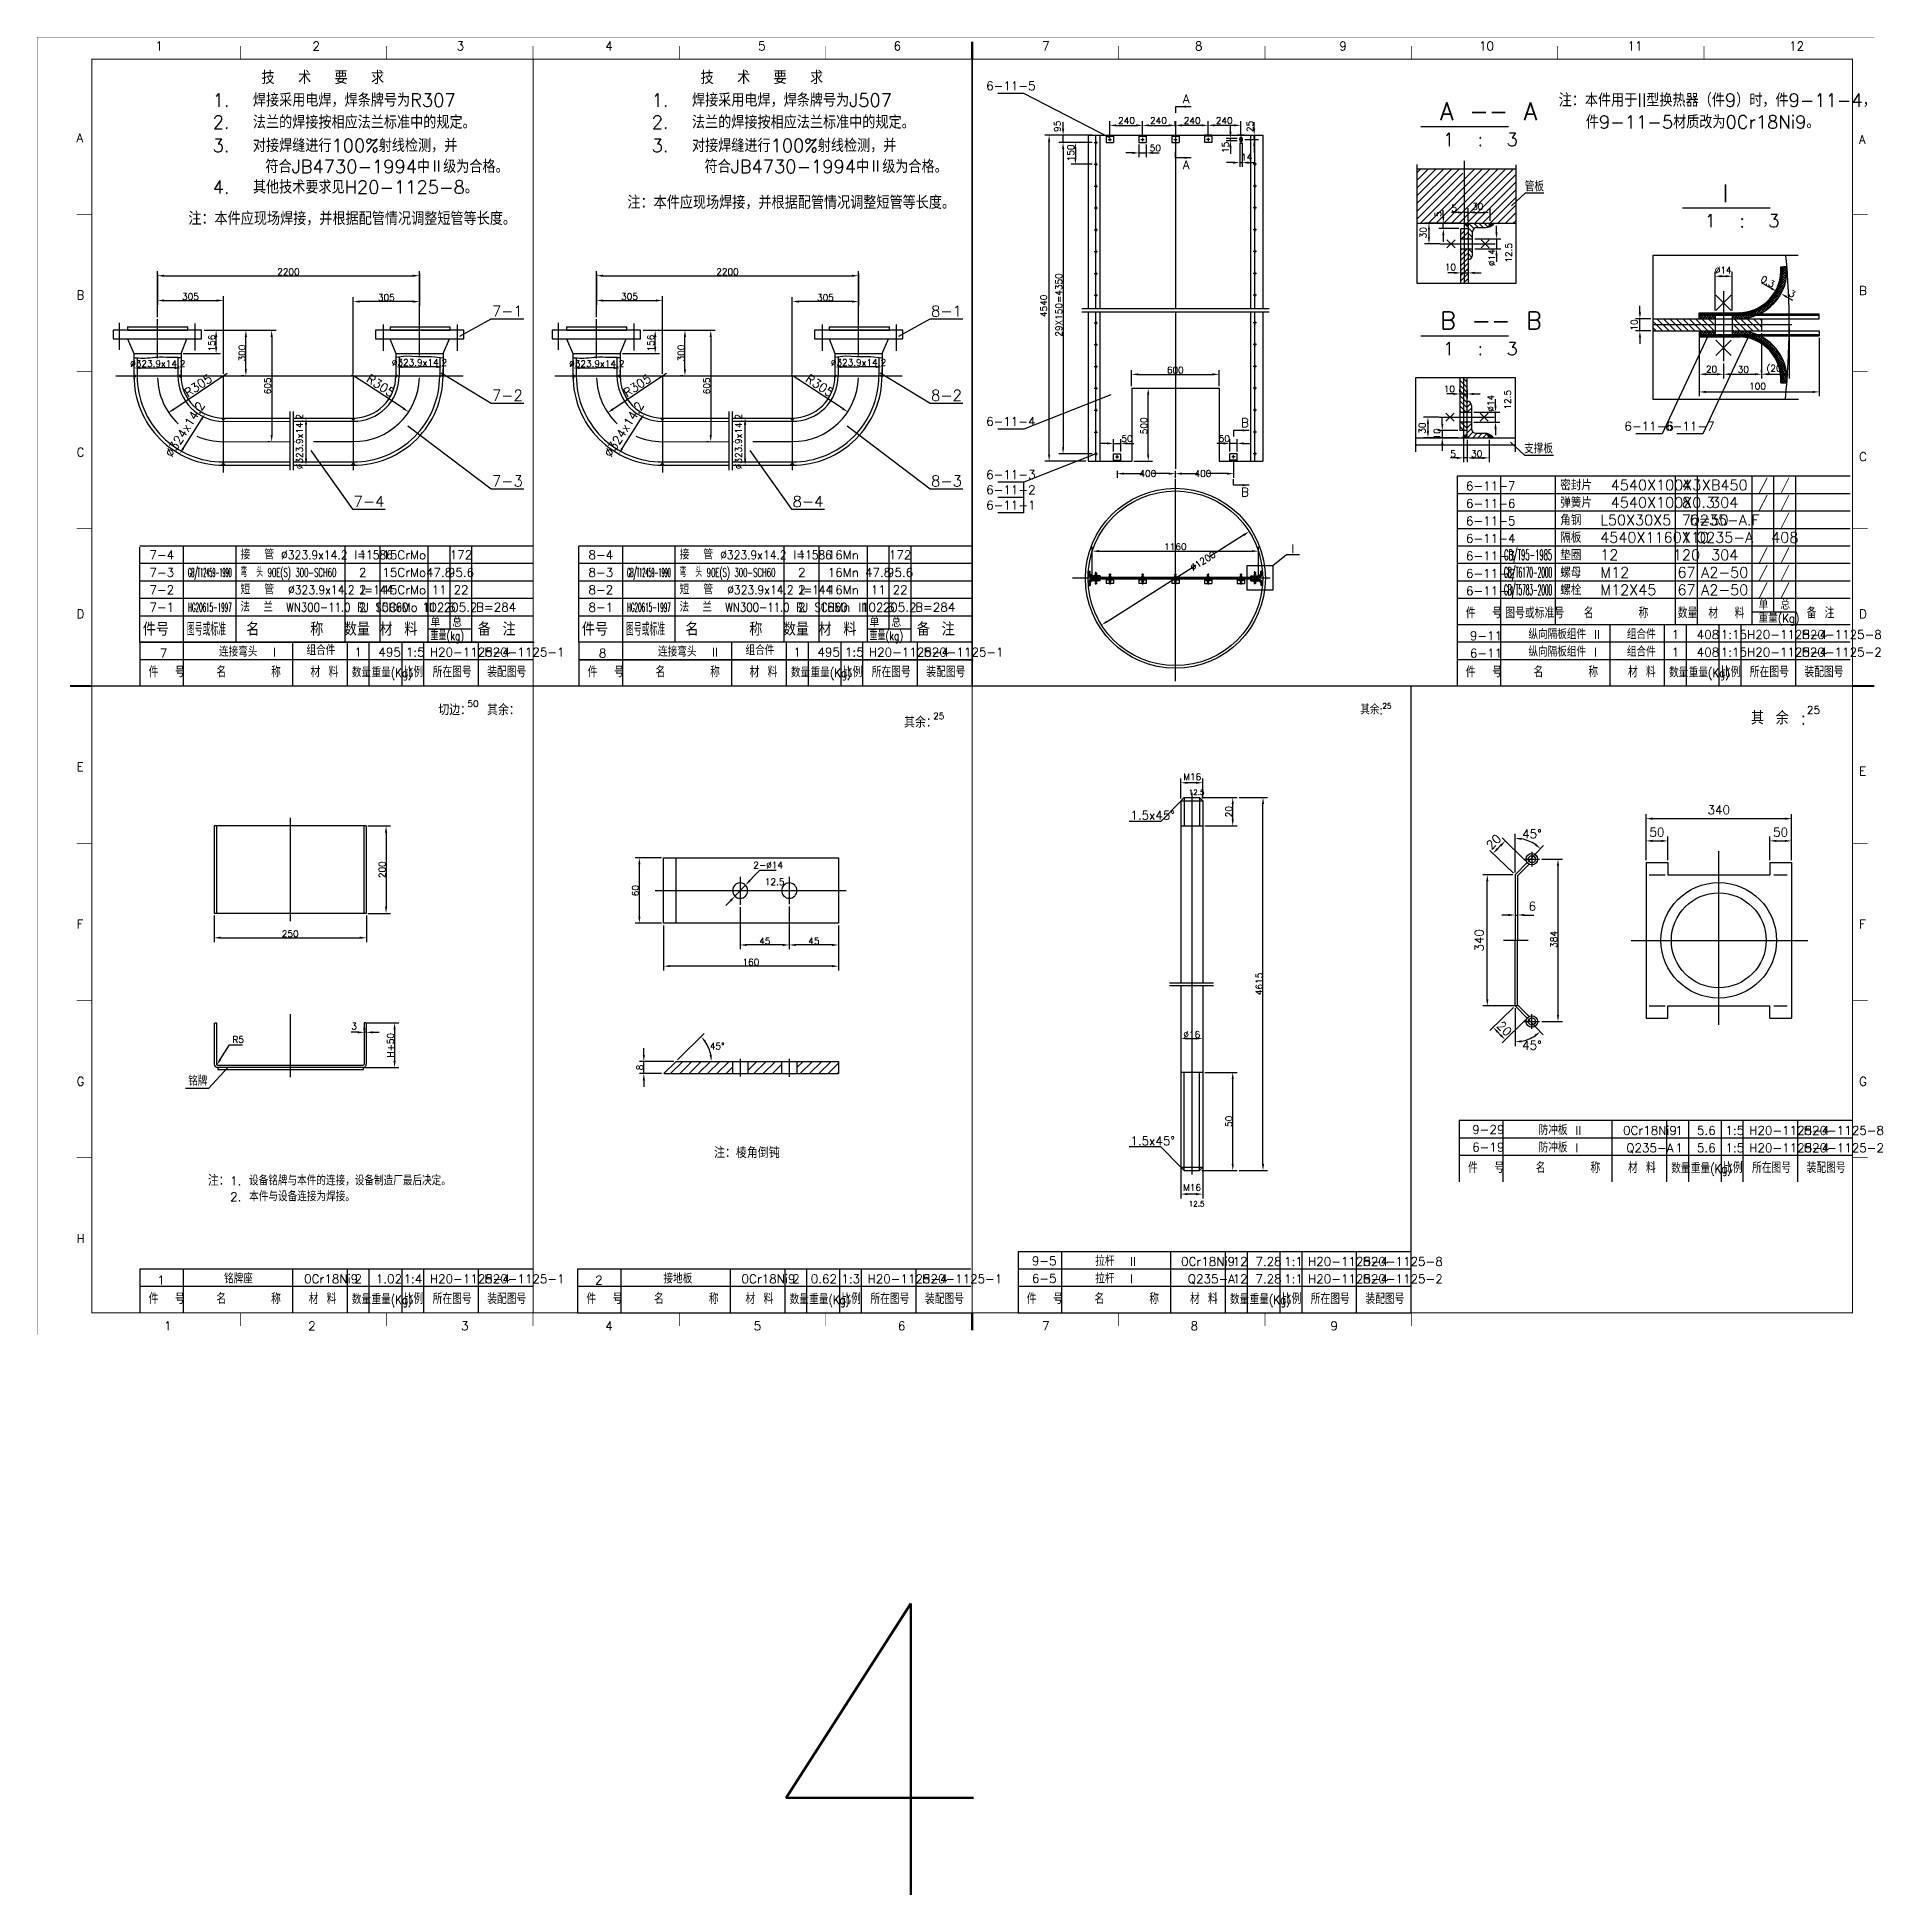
# Model space of a CAD drawing. Extents: x 49444 to 186345, y 41039 to 59803.
# Drawn here: x 108116 to 120790, y 44190 to 56948 of the extents above; entities that cross this region are included whole.
import ezdxf
from ezdxf.enums import TextEntityAlignment as Align

# ---------------------------------------------------------------- set-up
doc = ezdxf.new("R2010")
doc.units = 0
doc.header["$LTSCALE"] = 60
doc.header["$MEASUREMENT"] = 0
doc.header["$PDMODE"] = 3
doc.header["$PDSIZE"] = 0.001
doc.layers.get('0').update_dxf_attribs({"linetype": 'CONTINUOUS'})
doc.layers.get('DEFPOINTS').update_dxf_attribs({"linetype": 'CONTINUOUS'})
doc.styles.get("Standard").update_dxf_attribs({"font": 'txt.shx', "bigfont": 'hztxt.shx'})
doc.dimstyles.get("Standard").update_dxf_attribs({"dimtxt": 0.18, "dimasz": 0.18, "dimexe": 0.18, "dimexo": 0.0625, "dimgap": 0.09, "dimtad": 0, "dimtih": 1, "dimtoh": 1, "dimdec": 4, "dimzin": 0, "dimdsep": 46, "dimtxsty": 'Standard', "dimcen": 0.09, "dimadec": 0, "dimazin": 0, "dimtfac": 1, "dimtdec": 4, "dimtofl": 0, "dimtmove": 0, "dimatfit": 3, "dimfxl": 0, "dimtolj": 1, "dimtzin": 0, "dimarcsym": 0})
doc.dimstyles.new('STANDARD$0', dxfattribs={"dimtxt": 3, "dimasz": 3, "dimexe": 2, "dimexo": 1, "dimgap": 0.5, "dimtad": 1, "dimdec": 0, "dimzin": 0, "dimdsep": 46, "dimtxsty": 'Standard', "dimcen": 1, "dimclrd": 256, "dimclre": 256, "dimclrt": 256, "dimadec": 0, "dimazin": 0, "dimtfac": 1.5, "dimtdec": 3, "dimtix": 1, "dimtmove": 0, "dimatfit": 2, "dimfxl": 0, "dimtolj": 1, "dimarcsym": 0})
pattern_1 = [(45, (58836.6314, 42618.2846), (-4.4194174, 4.4194174), [])]
pattern_2 = [(45, (65802.57, 45120.662), (-4.4194174, 4.4194174), [])]

msp = doc.modelspace()

# ---------------------------------------------------------------- texts
for s, height, p in [('1', 60, (108927.114376, 56857.459655)), ('2', 60, (110007.114376, 56857.459655)), ('3', 60, (110997.114376, 56857.459655)), ('4', 60, (112017.114376, 56857.459655)), ('5', 60, (113067.114376, 56857.459655)), ('6', 60, (113997.114376, 56857.459655)), ('7', 60, (115017.114376, 56857.459655)), ('8', 60, (116067.114376, 56857.459655)), ('9', 60, (117057.114376, 56857.459655)), ('10', 60, (118017.114376, 56857.459655)), ('11', 60, (119037.114376, 56857.459655)), ('12', 60, (120147.114376, 56857.459655)), ('技  术  要  求', 90, (109657.11417, 56625.846478)), ('技  术  要  求', 90, (112672.114161, 56625.846472)), ('  1.  焊接采用电焊，焊条牌号为R307', 90, (109161.051456, 56470.811177)), ('  1.  焊接采用电焊，焊条牌号为J507', 90, (112176.051447, 56470.81117)), ('A', 60, (115982.823866, 56494.030686)), ('注：本件用于II型换热器（件9）时，件9-11-4，', 90, (118564.284865, 56470.81117)), ('  2.  法兰的焊接按相应法兰标准中的规定。', 90, (109161.051456, 56319.062197)), ('  2.  法兰的焊接按相应法兰标准中的规定。', 90, (112176.051447, 56319.06219)), ('A -- A', 120, (117751.052977, 56378.462024)), ('件9-11-5材质改为0Cr18Ni9。', 90, (118751.0399, 56320.600641)), ('A', 60, (108387.114376, 56227.459655)), ('1  :  3', 90, (117769.875508, 56200.27744)), ('A', 60, (120626.426688, 56215.735788)), ('  3.  对接焊缝进行100%射线检测，并', 90, (109161.051456, 56158.949355)), ('  3.  对接焊缝进行100%射线检测，并', 90, (112176.051447, 56158.949348)), ('      符合JB4730-1994中Ⅱ级为合格。', 90, (109161.051456, 56014.850058)), ('      符合JB4730-1994中Ⅱ级为合格。', 90, (112176.051447, 56014.850051)), ('A', 60, (115982.823866, 56041.973633)), ('  4.  其他技术要求见H20-1125-8。', 90, (109161.051456, 55873.582251)), ('I', 120, (119688.887003, 55815.771264)), (' 注：本件应现场焊接，并根据配管情况调整短管等长度。', 90, (109074.160729, 55657.833673)), (' 注：本件应现场焊接，并根据配管情况调整短管等长度。', 90, (112089.16072, 55768.241829)), ('1  :  3', 90, (119567.130095, 55642.268812)), ('B', 60, (108387.114376, 55147.459655)), ('B', 60, (120627.114376, 55177.459655)), ('B -- B', 120, (117751.052977, 54942.149323)), ('1  :  3', 90, (117769.875508, 54763.964739)), ('B', 60, (116382.823866, 54270.814319)), ('C', 60, (108387.114376, 54067.459655)), ('C', 60, (120627.114376, 54037.459655)), ('B', 60, (116382.823866, 53794.156278)), ('6-11-7', 60, (117927.947672, 53835.533306)), ('6-11-6', 60, (117927.947672, 53715.533306)), ('6-11-5', 60, (117927.947672, 53595.533306)), ('6-11-4', 60, (117927.947678, 53475.5333)), ('6-11-3', 60, (117927.947678, 53355.5333)), ('6-11-2', 60, (117927.947678, 53235.5333)), ('6-11-1', 60, (117927.947678, 53115.5333)), ('D', 60, (108387.114376, 52957.459655)), ('D', 60, (120627.114376, 52957.459655)), ('9-11', 60, (117954.60037, 52807.459655)), ('纵向隔板组件 II', 60, (118356.496842, 52815.165547)), ('组合件', 60, (119032.858047, 52815.165547)), ('1', 60, (119340.358047, 52815.165547)), ('408', 60, (119512.688091, 52815.165547)), ('1:15', 60, (119677.858047, 52815.165547)), ('H20-1125-4', 60, (119857.858047, 52815.165547)), ('H20-1125-8', 60, (120232.858047, 52815.165547)), ('7', 60, (108958.372634, 52687.459676)), ('连接弯头  I', 60, (109364.989404, 52695.165568)), ('1', 60, (110295.358065, 52695.165568)), ('495', 60, (110459.65224, 52695.165568)), ('1:5', 60, (110648.503542, 52695.165568)), ('H20-1125-4', 60, (110812.858065, 52695.165568)), ('H20-1125-1', 60, (111187.858065, 52695.165568)), ('8', 60, (111973.37262, 52687.459669)), ('连接弯头  II', 60, (112379.98939, 52695.165561)), ('1', 60, (113310.358051, 52695.165561)), ('495', 60, (113474.652226, 52695.165561)), ('1:5', 60, (113663.503528, 52695.165561)), ('H20-1125-4', 60, (113827.858051, 52695.165561)), ('H20-1125-1', 60, (114202.858051, 52695.165561)), ('6-11', 60, (117954.60037, 52687.459655)), ('纵向隔板组件 I', 60, (118356.496842, 52695.165547)), ('组合件', 60, (119032.858047, 52695.165547)), ('1', 60, (119340.358047, 52695.165547)), ('408', 60, (119512.688091, 52695.165547)), ('1:15', 60, (119677.858047, 52695.165547)), ('H20-1125-4', 60, (119857.858047, 52695.165547)), ('H20-1125-2', 60, (120232.858047, 52695.165547)), ('切边：', 75, (110871.246142, 52291.134565)), ('其余：', 75, (111205.604952, 52291.134565)), ('其余:', 59.94, (117201.560641, 52297.905645)), ('其 余 :', 90, (119884.390652, 52227.712467)), ('其余：', 75, (114069.404614, 52206.484952)), ('E', 60, (108387.114376, 51907.459655)), ('E', 60, (120627.114376, 51877.459655)), ('1.5x45%%d', 59.94, (115623.358079, 51574.311314)), ('F', 60, (108387.114376, 50827.459655)), ('F', 60, (120627.114376, 50827.459655)), ('R5', 45, (109457.038986, 50041.477458)), ('G', 60, (108387.114376, 49747.459655)), ('铭牌', 60, (109153.653206, 49748.009418)), ('G', 60, (120627.114376, 49747.459655)), ('1.5x45%%d', 59.94, (115623.358079, 49338.274176)), ('9-29', 60, (117970.520377, 49415.732813)), ('防冲板 II', 60, (118426.985566, 49410.165547)), ('0Cr18Ni9', 60, (119006.275433, 49410.165547)), ('1', 60, (119365.753629, 49410.165547)), ('5.6', 60, (119514.044789, 49410.165547)), ('1:5', 60, (119710.183917, 49410.165547)), ('H20-1125-4', 60, (119872.858048, 49410.165547)), ('H20-1125-8', 60, (120247.858048, 49410.165547)), ('注：棱角倒钝', 75, (112764.711887, 49250.41976)), ('6-19', 60, (117970.520377, 49295.73282)), ('防冲板 I', 60, (118426.985566, 49290.165554)), ('Q235-A', 60, (119028.427726, 49290.165554)), ('1', 60, (119365.753629, 49290.165554)), ('5.6', 60, (119514.044789, 49290.165554)), ('1:5', 60, (119710.183917, 49290.165554)), ('H20-1125-4', 60, (119872.858048, 49290.165554)), ('H20-1125-2', 60, (120247.858048, 49290.165554)), ('注：', 75, (109287.947869, 49059.465634)), ('1. 设备铭牌与本件的连接，设备制造厂最后决定。', 60, (109440.74194, 49063.611956)), ('2. 本件与设备连接为焊接。', 60, (109441.714344, 48954.554856)), ('H', 60, (108387.114376, 48667.459655)), ('9-5', 60, (114946.855919, 48513.931235)), ('拉杆  II', 60, (115381.959235, 48510.165548)), ('0Cr18Ni9', 60, (115971.517267, 48510.165548)), ('12', 60, (116325.35805, 48510.165548)), ('7.28', 60, (116482.000397, 48510.165548)), ('1:1', 60, (116678.503527, 48510.165548)), ('H20-1125-4', 60, (116842.85805, 48510.165548)), ('H20-1125-8', 60, (117217.85805, 48510.165548)), ('1', 60, (108942.114368, 48382.459662)), ('铭牌座', 60, (109399.466223, 48390.165553)), ('0Cr18Ni9', 60, (109949.672892, 48390.165553)), ('2', 60, (110295.358053, 48390.165553)), ('1.02', 60, (110441.950873, 48390.165553)), ('1:4', 60, (110632.858053, 48390.165553)), ('H20-1125-4', 60, (110812.858053, 48390.165553)), ('H20-1125-1', 60, (111187.858053, 48390.165553)), ('2', 60, (111947.745899, 48382.459655)), ('接地板', 60, (112416.947361, 48390.165547)), ('0Cr18Ni9', 60, (112952.933043, 48390.165547)), ('2', 60, (113300.989584, 48390.165547)), ('0.62', 60, (113428.489584, 48390.165547)), ('1:3', 60, (113638.489584, 48390.165547)), ('H20-1125-4', 60, (113818.489584, 48390.165547)), ('H20-1125-1', 60, (114193.489584, 48390.165547)), ('6-5', 60, (114946.855919, 48393.931235)), ('拉杆  I', 60, (115381.959235, 48390.165548)), ('Q235-A', 60, (116017.85805, 48390.165548)), ('12', 60, (116325.35805, 48390.165548)), ('7.28', 60, (116482.000397, 48390.165548)), ('1:1', 60, (116678.503527, 48390.165548)), ('H20-1125-4', 60, (116842.85805, 48390.165548)), ('H20-1125-2', 60, (117217.85805, 48390.165548)), ('1', 60, (108987.114376, 48067.459655)), ('2', 60, (109977.114376, 48067.459655)), ('3', 60, (111027.114376, 48067.459655)), ('4', 60, (112017.114376, 48067.459655)), ('5', 60, (113037.114376, 48067.459655)), ('6', 60, (114027.114376, 48067.459655)), ('7', 60, (115017.114376, 48067.459655)), ('8', 60, (116037.114376, 48067.459655)), ('9', 60, (116997.114376, 48067.459655)), ('4', 2000, (113002.626077, 44190.467601))]:
    msp.add_text(s, height=height).set_placement(p)
for s, height, p in [('6-11-5', 60, (114802.660819, 56583.679185)), ('管板', 60, (118397.800399, 55890.434662)), (' 7-1 ', 75, (111345.599367, 55028.692594)), (' 8-1 ', 75, (114360.599358, 55028.692587)), (' 7-2 ', 75, (111345.599362, 54450.632474)), (' 8-2 ', 75, (114360.599353, 54450.632468)), ('6-11-4', 60, (114802.660819, 54279.298561)), ('6-11-6', 60, (119185.205592, 54246.506027)), ('6-11-7', 60, (119464.658783, 54246.506027)), ('支撑板', 60, (118426.213799, 54090.416435)), ('6-11-3', 60, (114802.660819, 53913.702579)), (' 7-3 ', 75, (111345.599362, 53862.417668)), (' 8-3 ', 75, (114360.599353, 53862.417662)), ('6-11-2', 60, (114802.660819, 53809.246527)), (' 7-4 ', 75, (110394.441127, 53721.979768)), (' 8-4 ', 75, (113409.441118, 53721.979762)), ('6-11-1', 60, (114802.660819, 53704.790674)), ('I', 60, (116738.936225, 53404.446928)), ('7-4', 60, (108972.114381, 53362.459678)), ('1', 60, (110352.114381, 53362.459678)), ('15CrMo', 60, (110637.114381, 53362.459678)), ('172', 60, (111027.114381, 53362.459678)), ('8-4', 60, (111987.114367, 53362.459671)), ('1', 60, (113367.114367, 53362.459671)), ('16Mn', 60, (113652.114367, 53362.459671)), ('172', 60, (114042.114367, 53362.459671)), ('7-3', 60, (108972.114381, 53242.459678)), ('2', 60, (110352.114381, 53242.459678)), ('15CrMo', 60, (110637.114381, 53242.459678)), ('47.8', 60, (110875.678307, 53242.459678)), ('95.6', 60, (111027.114381, 53242.459678)), ('8-3', 60, (111987.114367, 53242.459671)), ('2', 60, (113367.114367, 53242.459671)), ('16Mn', 60, (113652.114367, 53242.459671)), ('47.8', 60, (113890.678293, 53242.459671)), ('95.6', 60, (114042.114367, 53242.459671)), ('7-2', 60, (108972.114381, 53122.459678)), ('2', 60, (110352.114381, 53122.459678)), ('15CrMo', 60, (110637.114381, 53122.459678)), ('11', 60, (110877.114381, 53122.459678)), ('22', 60, (111027.114381, 53122.459678)), ('8-2', 60, (111987.114367, 53122.459671)), ('2', 60, (113367.114367, 53122.459671)), ('16Mn', 60, (113652.114367, 53122.459671)), ('11', 60, (113892.114367, 53122.459671)), ('22', 60, (114042.114367, 53122.459671)), ('7-1', 60, (108972.114381, 53002.459678)), ('2', 60, (110352.114381, 53002.459678)), ('15CrMo III', 60, (110637.114381, 53002.459678)), ('102.6', 60, (110874.02537, 53002.459677)), ('单^J', 60, (110877.114381, 52897.459678)), ('205.2', 60, (111024.02537, 53002.459677)), ('总^J', 60, (111027.114381, 52897.459678)), ('B=284', 60, (111268.536759, 53003.773796)), ('8-1', 60, (111987.114367, 53002.459671)), ('2', 60, (113367.114367, 53002.459671)), ('16Mn III', 60, (113652.114367, 53002.459671)), ('102.6', 60, (113889.025356, 53002.459671)), ('单^J', 60, (113892.114367, 52897.459671)), ('205.2', 60, (114039.025356, 53002.459671)), ('总^J', 60, (114042.114367, 52897.459671)), ('B=284', 60, (114283.536745, 53003.773789)), ('件号^J', 90, (108972.114381, 52837.459678)), ('名    称^J', 90, (109857.114381, 52837.459678)), ('数量^J', 90, (110352.114381, 52837.459678)), ('材 料^J', 90, (110637.114381, 52837.459678)), ('备 注^J', 90, (111312.114381, 52837.459678)), ('件号^J', 90, (111987.114367, 52837.459671)), ('名    称^J', 90, (112872.114367, 52837.459671)), ('数量^J', 90, (113367.114367, 52837.459671)), ('材 料^J', 90, (113652.114367, 52837.459671)), ('备 注^J', 90, (114327.114367, 52837.459671)), ('组合件', 60, (110064.584641, 52705.352113)), ('组合件', 60, (113079.584627, 52705.352106))]:
    msp.add_text(s, height=height).set_placement(p, align=Align.CENTER)
for p in [(118198.865062, 55399.317902), (118191.872734, 54390.078101)]:
    msp.add_text('12.5', height=45, rotation=90).set_placement(p, align=Align.TOP_LEFT)
at = {"color": 0, "linetype": 'ByBlock'}
for s, height, p in [('%%C323.9x14.2', 45, (110741.375884, 54713.875637)), ('%%C323.9x14.2', 45, (113756.375875, 54713.875631)), ('%%c323.9x14.2', 45, (108944.420574, 54705.83294)), ('%%c323.9x14.2', 45, (111959.420565, 54705.832933)), ('340', 60, (119663.719022, 51641.168656))]:
    msp.add_text(s, height=height, dxfattribs=at).set_placement(p, align=Align.MIDDLE)
for s, height, rotation, p in [('R305', 60, 33.939856583, (109221.886037, 54555.496647)), ('R305', 60, 326.748371757, (110475.113572, 54555.192143)), ('R305', 60, 33.939856583, (112236.886028, 54555.49664)), ('R305', 60, 326.748371757, (113490.113563, 54555.192137)), ('%%C323.9x14.2', 45, 90, (109917.901648, 54170.426194)), ('%%C323.9x14.2', 45, 90, (112932.901639, 54170.426187))]:
    msp.add_text(s, height=height, rotation=rotation, dxfattribs=at).set_placement(p, align=Align.MIDDLE)
for s, rotation, p in [('%%c324x14.2', 57.7438367497, (109131.234804, 54255.229171)), ('%%c324x14.2', 57.7438367497, (112146.234795, 54255.229165)), ('20', 45.6824387266, (118117.792202, 51422.274377)), ('340', 90, (118017.935042, 50745.546624)), ('20', 314.3175612734, (118191.784225, 50139.739681))]:
    msp.add_text(s, height=60, rotation=rotation, dxfattribs=at).set_placement(p, align=Align.MIDDLE_CENTER)
for s, height, p in [('密封片  4540X100X3', 72.56692913, (118575.114368, 53872.459648)), ('弹簧片  4540X100X0.3', 72.56692913, (118575.114368, 53752.459648)), ('角钢  L50X30X5  h=50', 72.56692913, (118575.114368, 53632.459648)), ('隔板  4540X1160X10', 72.56692913, (118575.114374, 53512.459642)), ('垫圈  12', 72.5669291, (118575.114368, 53392.459648)), ('螺母  M12', 72.5669291, (118575.114368, 53272.459648)), ('螺栓  M12X45', 72.5669291, (118575.114368, 53152.459648))]:
    msp.add_text(s, height=height).set_placement(p, align=Align.MIDDLE_LEFT)
for s, height, p in [('4', 72.566929, (119442.114368, 53872.459648)), ('XB450', 72.5669291, (119704.614368, 53872.459648)), ('/', 72.566929, (119967.114368, 53872.459648)), ('/', 72.566929, (120117.114368, 53872.459648)), ('8', 72.566929, (119442.114368, 53752.459648)), ('304', 72.5669291, (119704.614368, 53752.459648)), ('/', 72.566929, (119967.114368, 53752.459648)), ('/', 72.566929, (120117.114368, 53752.459648)), ('7', 72.566929, (119442.114368, 53632.459648)), ('Q235-A.F', 72.5669291, (119704.614368, 53632.459648)), ('/', 72.566929, (120117.114368, 53632.459648)), ('1', 72.566929, (119442.114374, 53512.459642)), ('Q235-A', 72.5669291, (119704.614374, 53512.459642)), ('408', 72.5669291, (120117.114374, 53512.459642)), ('120', 72.5669291, (119442.114368, 53392.459648)), ('304', 72.5669291, (119704.614368, 53392.459642)), ('/', 72.566929, (119967.114368, 53392.459648)), ('/', 72.566929, (120117.114368, 53392.459648)), ('67', 72.5669291, (119442.114368, 53272.459648)), ('A2-50', 72.5669291, (119704.614368, 53272.459648)), ('/', 72.566929, (119967.114368, 53272.459648)), ('/', 72.566929, (119967.114368, 53152.459648)), ('/', 72.566929, (120117.114368, 53272.459648)), ('/', 72.566929, (120117.114368, 53152.459648)), ('67', 72.5669291, (119442.114368, 53152.459648)), ('A2-50', 72.5669291, (119704.614368, 53152.459648))]:
    msp.add_text(s, height=height).set_placement(p, align=Align.MIDDLE_CENTER)
for s, height, width, p in [('接  管 %%C323.9x14.2 l=1586', 60, 0.9, (109512.114381, 53362.459678)), ('接  管 %%C323.9x14.2 l=1586', 60, 0.9, (112527.114367, 53362.459671)), ('短  管  %%c323.9x14.2 l=144', 60, 0.9, (109512.114381, 53122.459678)), ('短  管  %%c323.9x14.2 l=144', 60, 0.9, (112527.114367, 53122.459671)), ('单', 60, 0.85, (119937.114363, 53017.459655)), ('总', 60, 0.85, (120087.114363, 53017.459655)), ('法  兰  WN300-11.0 RJ SCH60', 60, 0.85, (109512.114381, 53002.459678)), ('法  兰  WN300-11.0 RJ SCH60', 60, 0.85, (112527.114367, 53002.459671)), ('件  号', 75, 0.85, (117927.114363, 52957.459655)), ('图号或标准号', 75, 0.75, (118197.114363, 52957.459655)), ('名     称', 75, 0.85, (118737.114363, 52957.459655)), ('数量', 75, 0.85, (119382.114363, 52957.459655)), ('材  料', 75, 0.85, (119592.114363, 52957.459655)), ('重量(Kg)', 60, 0.85, (119937.114363, 52927.459655)), ('备 注', 75, 0.85, (120267.114363, 52957.459655)), ('件  号', 75, 0.85, (108882.11438, 52552.459676)), ('名     称', 75, 0.85, (109347.11438, 52552.459676)), ('材 料', 75, 0.85, (109993.391552, 52552.459676)), ('数量', 60, 0.85, (110277.11438, 52552.459676)), ('重量(Kg)', 60, 0.85, (110412.11438, 52552.459676)), ('比例', 75, 0.85, (110633.423631, 52552.459676)), ('所在图号', 75, 0.85, (110832.11438, 52552.459676)), ('装配图号', 75, 0.85, (111207.11438, 52552.459676)), ('件  号', 75, 0.85, (111897.114366, 52552.459669)), ('名     称', 75, 0.85, (112362.114366, 52552.459669)), ('材 料', 75, 0.85, (113008.391538, 52552.459669)), ('数量', 60, 0.85, (113292.114366, 52552.459669)), ('重量(Kg)', 60, 0.85, (113427.114366, 52552.459669)), ('比例', 75, 0.85, (113648.423617, 52552.459669)), ('所在图号', 75, 0.85, (113847.114366, 52552.459669)), ('装配图号', 75, 0.85, (114222.114366, 52552.459669)), ('件  号', 75, 0.85, (117927.114363, 52552.459655)), ('名     称', 75, 0.85, (118392.114363, 52552.459655)), ('材 料', 75, 0.85, (119040.117594, 52552.459655)), ('数量', 60, 0.85, (119322.114363, 52552.459655)), ('重量(Kg)', 60, 0.85, (119457.114363, 52552.459655)), ('比例', 75, 0.85, (119678.423613, 52552.459655)), ('所在图号', 75, 0.85, (119877.114363, 52552.459655)), ('装配图号', 75, 0.85, (120252.114363, 52552.459655)), ('件  号', 75, 0.85, (117942.114364, 49147.459662)), ('名     称', 75, 0.85, (118407.114364, 49147.459662)), ('材 料', 75, 0.85, (119040.531748, 49147.459662)), ('数量', 60, 0.85, (119337.114364, 49147.459662)), ('重量(Kg)', 60, 0.85, (119472.114364, 49147.459662)), ('比例', 75, 0.85, (119693.423615, 49147.459662)), ('所在图号', 75, 0.85, (119892.114364, 49147.459662)), ('装配图号', 75, 0.85, (120267.114364, 49147.459662)), ('件  号', 75, 0.85, (108882.114368, 48247.459662)), ('名     称', 75, 0.85, (109347.114368, 48247.459662)), ('材 料', 75, 0.85, (109981.201593, 48247.459662)), ('数量', 60, 0.85, (110277.114368, 48247.459662)), ('重量(Kg)', 60, 0.85, (110412.114368, 48247.459662)), ('比例', 75, 0.85, (110633.423619, 48247.459662)), ('所在图号', 75, 0.85, (110832.114368, 48247.459662)), ('装配图号', 75, 0.85, (111207.114368, 48247.459662)), ('件  号', 75, 0.85, (111887.745899, 48247.459655)), ('名     称', 75, 0.85, (112352.745899, 48247.459655)), ('材 料', 75, 0.85, (112980.430014, 48247.459655)), ('数量', 60, 0.85, (113282.745899, 48247.459655)), ('重量(Kg)', 60, 0.85, (113417.745899, 48247.459655)), ('比例', 75, 0.85, (113639.05515, 48247.459655)), ('所在图号', 75, 0.85, (113837.745899, 48247.459655)), ('装配图号', 75, 0.85, (114212.745899, 48247.459655)), ('件  号', 75, 0.85, (114912.114365, 48247.459656)), ('名     称', 75, 0.85, (115377.114365, 48247.459656)), ('材 料', 75, 0.85, (116032.826049, 48247.459656)), ('数量', 60, 0.85, (116307.114365, 48247.459656)), ('重量(Kg)', 60, 0.85, (116442.114365, 48247.459656)), ('比例', 75, 0.85, (116663.423616, 48247.459656)), ('所在图号', 75, 0.85, (116862.114365, 48247.459656)), ('装配图号', 75, 0.85, (117237.114365, 48247.459656))]:
    msp.add_text(s, height=height, dxfattribs=dict(width=width)).set_placement(p)
for s, height, width, p, p2 in [('GB/T95-1985', 72.56692913, 0.440083, (118189.614368, 53356.459648), (118519.614368, 53356.459648)), ('GB/T12459-1990', 60, 0.38961, (109152.114381, 53242.459678), (109452.114381, 53242.459678)), ('弯  头 90E(S) 300-SCH60 ', 60, 0.632342, (109512.114381, 53242.459678), (110202.114381, 53242.459678)), ('GB/T12459-1990', 60, 0.38961, (112167.114367, 53242.459671), (112467.114367, 53242.459671)), ('弯  头 90E(S) 300-SCH60 ', 60, 0.632342, (112527.114367, 53242.459671), (113217.114367, 53242.459671)), ('GB/T6170-2000', 72.56692913, 0.389788, (118189.614368, 53236.459648), (118519.614368, 53236.459648)), ('GB/T5783-2000', 72.56692913, 0.373769, (118189.614368, 53116.459648), (118519.614368, 53116.459648)), ('HG20615-1997', 60, 0.461538, (109152.114381, 53002.459678), (109452.114381, 53002.459678)), ('HG20615-1997', 60, 0.461538, (112167.114367, 53002.459671), (112467.114367, 53002.459671)), ('图号或标准^J', 90, 0.71234, (109144.614381, 52837.459678), (109459.614381, 52837.459678)), ('重量(kg)^J', 60, 0.9, (110817.114381, 52807.459678), (111087.114381, 52807.459678)), ('图号或标准^J', 90, 0.71234, (112159.614367, 52837.459671), (112474.614367, 52837.459671)), ('重量(kg)^J', 60, 0.9, (113832.114367, 52807.459671), (114102.114367, 52807.459671))]:
    msp.add_text(s, height=height, dxfattribs=dict(width=width)).set_placement(p, p2, align=Align.FIT)
for s, height, p in [('50', 45, (111148.104778, 52348.476347)), ('25', 45, (114346.26325, 52263.826734)), ('25', 35.964, (117415.721145, 52337.373953)), ('25', 54, (120360.720366, 52300.786304))]:
    msp.add_text(s, height=height).set_placement(p, align=Align.RIGHT)
for height, p in [(35.964, (116024.151723, 51779.812375)), (45, (113113.295441, 51169.160555)), (35.964, (116024.151723, 48954.789918))]:
    msp.add_text('12.5', height=height).set_placement(p, align=Align.TOP_LEFT)
for s, p in [('45%%d', (118380.632883, 51476.378857)), ('50', (119239.079881, 51488.384108)), ('50', (120088.358163, 51488.384108)), ('6', (118384.052999, 50979.550471)), ('45%%d', (118380.633127, 50024.313102))]:
    msp.add_text(s, height=60, dxfattribs=at).set_placement(p, align=Align.MIDDLE_CENTER)
at = {"linetype": 'ByBlock'}
msp.add_text('2-%%C14', height=45, rotation=359.8428694974, dxfattribs=at).set_placement((113136.090996, 51261.785635), align=Align.MIDDLE_CENTER)
at = {"char_height": 45, "attachment_point": 5}
for s, insert, rotation in [('0.3', (120000.275373, 55270.113283), 331), ('\\A1;3', (120168.604698, 55185.77859), 331.0590040527)]:
    msp.add_mtext(s, dxfattribs=dict(at, insert=insert, rotation=rotation))

# ---------------------------------------------------------------- blocks, each defined once
blk = doc.blocks.new('*D196')
at = {"lineweight": -2}
for p, q in [((116413, 56275), (116503, 56275)), ((116473, 56320), (116473, 56365)), ((116473, 56245), (116473, 56275)), ((116410, 56245), (116503, 56245)), ((116473, 56200), (116473, 56155))]:
    blk.add_line(p, q, dxfattribs=at)
for points in [[(116466, 56320), (116481, 56320), (116473, 56275)], [(116466, 56200), (116481, 56200), (116473, 56245)]]:
    blk.add_solid(points)
at = {"layer": 'DEFPOINTS', "color": 0}
for p in [(116398, 56275), (116473, 56275), (116395, 56245)]:
    blk.add_point(p, dxfattribs=at)
at = {"insert": (116445, 56335), "char_height": 45, "attachment_point": 5, "rotation": 90}
blk.add_mtext('\\A1;25', dxfattribs=at)
blk = doc.blocks.new('*D195')
at = {"lineweight": -2}
for p, q in [((116374, 56222), (116374, 56057)), ((116390, 56222), (116390, 56057)), ((116329, 56087), (116284, 56087)), ((116374, 56087), (116390, 56087)), ((116435, 56087), (116480, 56087))]:
    blk.add_line(p, q, dxfattribs=at)
for points in [[(116329, 56094), (116329, 56079), (116374, 56087)], [(116435, 56094), (116435, 56079), (116390, 56087)]]:
    blk.add_solid(points)
at = {"layer": 'DEFPOINTS', "color": 0}
for p in [(116374, 56237), (116390, 56237), (116390, 56087)]:
    blk.add_point(p, dxfattribs=at)
at = {"insert": (116422, 56124), "char_height": 45, "attachment_point": 5}
blk.add_mtext('\\A1;14', dxfattribs=at)
blk = doc.blocks.new('*D194')
at = {"lineweight": -2}
for p, q in [((116310, 56298), (116310, 56343)), ((116357, 56253), (116280, 56253)), ((116357, 56237), (116280, 56237)), ((116310, 56237), (116310, 56253)), ((116310, 56192), (116310, 56147))]:
    blk.add_line(p, q, dxfattribs=at)
for points in [[(116303, 56298), (116318, 56298), (116310, 56253)], [(116303, 56192), (116318, 56192), (116310, 56237)]]:
    blk.add_solid(points)
at = {"layer": 'DEFPOINTS', "color": 0}
for p in [(116310, 56253), (116372, 56253), (116372, 56237)]:
    blk.add_point(p, dxfattribs=at)
at = {"insert": (116276, 56191), "char_height": 45, "attachment_point": 5, "rotation": 90}
blk.add_mtext('\\A1;15', dxfattribs=at)
blk = doc.blocks.new('*D174')
at = {"lineweight": -2}
for p, q in [((117981, 54373), (118161, 54373)), ((118131, 54418), (118131, 54463)), ((118131, 54305), (118131, 54373)), ((117981, 54305), (118161, 54305)), ((118131, 54260), (118131, 54215))]:
    blk.add_line(p, q, dxfattribs=at)
for points in [[(118123, 54418), (118138, 54418), (118131, 54373)], [(118123, 54260), (118138, 54260), (118131, 54305)]]:
    blk.add_solid(points)
at = {"layer": 'DEFPOINTS', "color": 0}
for p in [(117966, 54373), (118131, 54373), (117966, 54305)]:
    blk.add_point(p, dxfattribs=at)
at = {"insert": (118098, 54434), "char_height": 45, "attachment_point": 5, "rotation": 90}
blk.add_mtext('\\A1;%%C14', dxfattribs=at)
blk = doc.blocks.new('*D173')
at = {"lineweight": -2}
for p, q in [((117841, 54498), (117796, 54498)), ((117886, 54513), (117886, 54528)), ((117886, 54498), (117936, 54498)), ((117936, 54526), (117936, 54468)), ((117981, 54498), (118026, 54498))]:
    blk.add_line(p, q, dxfattribs=at)
for points in [[(117841, 54505), (117841, 54490), (117886, 54498)], [(117981, 54505), (117981, 54490), (117936, 54498)]]:
    blk.add_solid(points)
at = {"layer": 'DEFPOINTS', "color": 0}
for p in [(117886, 54498), (117936, 54541), (117936, 54498)]:
    blk.add_point(p, dxfattribs=at)
at = {"insert": (117814, 54532), "char_height": 45, "attachment_point": 5}
blk.add_mtext('\\A1;10', dxfattribs=at)
blk = doc.blocks.new('*D172')
at = {"lineweight": -2}
for p, q in [((117936, 54182), (117936, 54029)), ((118086, 54182), (118086, 54029)), ((117981, 54059), (118041, 54059))]:
    blk.add_line(p, q, dxfattribs=at)
for points in [[(117981, 54066), (117981, 54051), (117936, 54059)], [(118041, 54066), (118041, 54051), (118086, 54059)]]:
    blk.add_solid(points)
at = {"layer": 'DEFPOINTS', "color": 0}
for p in [(117936, 54197), (118086, 54197), (118086, 54059)]:
    blk.add_point(p, dxfattribs=at)
at = {"insert": (118002, 54087), "char_height": 45, "attachment_point": 5}
blk.add_mtext('\\A1;30', dxfattribs=at)
blk = doc.blocks.new('*D171')
at = {"lineweight": -2}
for p, q in [((117871, 54247), (117735, 54247)), ((117765, 54292), (117765, 54337)), ((117765, 54247), (117765, 54197)), ((117871, 54197), (117735, 54197)), ((117765, 54152), (117765, 54107))]:
    blk.add_line(p, q, dxfattribs=at)
for points in [[(117758, 54292), (117773, 54292), (117765, 54247)], [(117758, 54152), (117773, 54152), (117765, 54197)]]:
    blk.add_solid(points)
at = {"layer": 'DEFPOINTS', "color": 0}
for p in [(117886, 54247), (117765, 54197), (117886, 54197)]:
    blk.add_point(p, dxfattribs=at)
at = {"insert": (117729, 54224), "char_height": 45, "attachment_point": 5, "rotation": 90}
blk.add_mtext('\\A1;10', dxfattribs=at)
blk = doc.blocks.new('*D170')
at = {"lineweight": -2}
for p, q in [((117742, 54339), (117637, 54339)), ((117667, 54294), (117667, 54242)), ((117742, 54197), (117637, 54197))]:
    blk.add_line(p, q, dxfattribs=at)
for points in [[(117659, 54294), (117674, 54294), (117667, 54339)], [(117659, 54242), (117674, 54242), (117667, 54197)]]:
    blk.add_solid(points)
at = {"layer": 'DEFPOINTS', "color": 0}
for p in [(117757, 54339), (117667, 54197), (117757, 54197)]:
    blk.add_point(p, dxfattribs=at)
at = {"insert": (117627, 54263), "char_height": 45, "attachment_point": 5, "rotation": 90}
blk.add_mtext('\\A1;30', dxfattribs=at)
blk = doc.blocks.new('*D169')
at = {"lineweight": -2}
for p, q in [((117911, 54321), (117911, 54029)), ((117936, 54137), (117936, 54029)), ((117866, 54059), (117821, 54059)), ((117936, 54059), (117911, 54059)), ((117981, 54059), (118026, 54059))]:
    blk.add_line(p, q, dxfattribs=at)
for points in [[(117866, 54066), (117866, 54051), (117911, 54059)], [(117981, 54066), (117981, 54051), (117936, 54059)]]:
    blk.add_solid(points)
at = {"layer": 'DEFPOINTS', "color": 0}
for p in [(117911, 54336), (117936, 54152), (117911, 54059)]:
    blk.add_point(p, dxfattribs=at)
at = {"insert": (117839, 54087), "char_height": 45, "attachment_point": 5}
blk.add_mtext('\\A1;5', dxfattribs=at)
blk = doc.blocks.new('*D141')
at = {"lineweight": -2}
for p, q in [((118448, 51303), (118590, 51303)), ((118560, 50233), (118560, 51258)), ((118448, 50188), (118590, 50188))]:
    blk.add_line(p, q, dxfattribs=at)
for points in [[(118552, 51258), (118567, 51258), (118560, 51303)], [(118552, 50233), (118567, 50233), (118560, 50188)]]:
    blk.add_solid(points)
at = {"layer": 'DEFPOINTS', "color": 0}
for p in [(118433, 51303), (118560, 51303), (118433, 50188)]:
    blk.add_point(p, dxfattribs=at)
at = {"insert": (118531, 50752), "char_height": 45, "attachment_point": 5, "rotation": 90}
blk.add_mtext('\\A1;384', dxfattribs=at)
blk = doc.blocks.new('*D160')
at = {"lineweight": -2}
for p, q in [((112346, 54935), (112390, 54935)), ((112360, 54821), (112360, 54890)), ((112135, 54776), (112390, 54776))]:
    blk.add_line(p, q, dxfattribs=at)
for points in [[(112353, 54890), (112368, 54890), (112360, 54935)], [(112353, 54821), (112368, 54821), (112360, 54776)]]:
    blk.add_solid(points)
at = {"layer": 'DEFPOINTS', "color": 0}
for p in [(112331, 54935), (112360, 54935), (112120, 54776)]:
    blk.add_point(p, dxfattribs=at)
at = {"insert": (112330, 54847), "char_height": 45, "attachment_point": 5, "rotation": 90}
blk.add_mtext('\\A1;156', dxfattribs=at)
blk = doc.blocks.new('*D168')
at = {"lineweight": -2}
for p, q in [((115932, 53969), (115932, 53921)), ((116332, 54040), (116332, 53921)), ((115977, 53951), (116089, 53951)), ((116287, 53951), (116154, 53951))]:
    blk.add_line(p, q, dxfattribs=at)
for points in [[(115977, 53958), (115977, 53943), (115932, 53951)], [(116287, 53958), (116287, 53943), (116332, 53951)]]:
    blk.add_solid(points)
at = {"layer": 'DEFPOINTS', "color": 0}
for p in [(115932, 53984), (116332, 54055), (115932, 53951)]:
    blk.add_point(p, dxfattribs=at)
at = {"insert": (116122, 53951), "char_height": 45, "attachment_point": 5}
blk.add_mtext('\\A1;400', dxfattribs=at)
blk = doc.blocks.new('*D167')
at = {"lineweight": -2}
for p, q in [((115532, 53969), (115532, 53921)), ((115932, 53969), (115932, 53921)), ((115577, 53951), (115711, 53951)), ((115887, 53951), (115775, 53951))]:
    blk.add_line(p, q, dxfattribs=at)
for points in [[(115577, 53958), (115577, 53943), (115532, 53951)], [(115887, 53958), (115887, 53943), (115932, 53951)]]:
    blk.add_solid(points)
at = {"layer": 'DEFPOINTS', "color": 0}
for p in [(115532, 53984), (115932, 53984), (115932, 53951)]:
    blk.add_point(p, dxfattribs=at)
at = {"insert": (115743, 53951), "char_height": 45, "attachment_point": 5}
blk.add_mtext('\\A1;400', dxfattribs=at)
blk = doc.blocks.new('*D166')
at = {"lineweight": -2}
for p, q in [((116262, 54158), (116217, 54158)), ((116307, 54102), (116307, 54188)), ((116357, 54158), (116307, 54158)), ((116357, 54102), (116357, 54188)), ((116402, 54158), (116447, 54158))]:
    blk.add_line(p, q, dxfattribs=at)
for points in [[(116262, 54166), (116262, 54151), (116307, 54158)], [(116402, 54166), (116402, 54151), (116357, 54158)]]:
    blk.add_solid(points)
at = {"layer": 'DEFPOINTS', "color": 0}
for p in [(116307, 54158), (116307, 54087), (116357, 54087)]:
    blk.add_point(p, dxfattribs=at)
at = {"insert": (116268, 54191), "char_height": 45, "attachment_point": 5}
blk.add_mtext('\\A1;50', dxfattribs=at)
blk = doc.blocks.new('*D165')
at = {"lineweight": -2}
for p, q in [((115462, 54158), (115417, 54158)), ((115507, 54102), (115507, 54188)), ((115507, 54158), (115557, 54158)), ((115557, 54102), (115557, 54188)), ((115602, 54158), (115647, 54158))]:
    blk.add_line(p, q, dxfattribs=at)
for points in [[(115462, 54166), (115462, 54151), (115507, 54158)], [(115602, 54166), (115602, 54151), (115557, 54158)]]:
    blk.add_solid(points)
at = {"layer": 'DEFPOINTS', "color": 0}
for p in [(115557, 54158), (115507, 54087), (115557, 54087)]:
    blk.add_point(p, dxfattribs=at)
at = {"insert": (115600, 54191), "char_height": 45, "attachment_point": 5}
blk.add_mtext('\\A1;50', dxfattribs=at)
blk = doc.blocks.new('*D164')
at = {"lineweight": -2}
for p, q in [((115647, 54537), (115776, 54537)), ((115746, 54082), (115746, 54492)), ((115647, 54037), (115776, 54037))]:
    blk.add_line(p, q, dxfattribs=at)
for points in [[(115738, 54492), (115753, 54492), (115746, 54537)], [(115738, 54082), (115753, 54082), (115746, 54037)]]:
    blk.add_solid(points)
at = {"layer": 'DEFPOINTS', "color": 0}
for p in [(115632, 54537), (115746, 54537), (115632, 54037)]:
    blk.add_point(p, dxfattribs=at)
at = {"insert": (115716, 54279), "char_height": 45, "attachment_point": 5, "rotation": 90}
blk.add_mtext('\\A1;500', dxfattribs=at)
blk = doc.blocks.new('*D163')
at = {"lineweight": -2}
for p, q in [((115632, 54552), (115632, 54662)), ((115677, 54632), (116187, 54632)), ((116232, 54552), (116232, 54662))]:
    blk.add_line(p, q, dxfattribs=at)
for points in [[(115677, 54640), (115677, 54625), (115632, 54632)], [(116187, 54640), (116187, 54625), (116232, 54632)]]:
    blk.add_solid(points)
at = {"layer": 'DEFPOINTS', "color": 0}
for p in [(116232, 54632), (115632, 54537), (116232, 54537)]:
    blk.add_point(p, dxfattribs=at)
at = {"insert": (115932, 54662), "char_height": 45, "attachment_point": 5}
blk.add_mtext('\\A1;600', dxfattribs=at)
blk = doc.blocks.new('*D180')
at = {"lineweight": -2}
for p, q in [((117918, 55729), (117918, 55774)), ((117943, 55731), (117943, 55774)), ((117873, 55744), (117828, 55744)), ((117943, 55744), (117918, 55744)), ((117988, 55744), (118033, 55744))]:
    blk.add_line(p, q, dxfattribs=at)
for points in [[(117873, 55752), (117873, 55737), (117918, 55744)], [(117988, 55752), (117988, 55737), (117943, 55744)]]:
    blk.add_solid(points)
at = {"layer": 'DEFPOINTS', "color": 0}
for p in [(117918, 55744), (117918, 55714), (117943, 55716)]:
    blk.add_point(p, dxfattribs=at)
at = {"insert": (117846, 55774), "char_height": 45, "attachment_point": 5}
blk.add_mtext('\\A1;5', dxfattribs=at)
blk = doc.blocks.new('*D184')
at = {"lineweight": -2}
for p, q in [((120147, 54958), (120147, 54603)), ((119958, 54648), (119958, 54663)), ((120003, 54633), (120102, 54633))]:
    blk.add_line(p, q, dxfattribs=at)
for points in [[(120003, 54641), (120003, 54626), (119958, 54633)], [(120102, 54641), (120102, 54626), (120147, 54633)]]:
    blk.add_solid(points)
at = {"layer": 'DEFPOINTS', "color": 0}
for p in [(120147, 54973), (119958, 54633), (120147, 54633)]:
    blk.add_point(p, dxfattribs=at)
at = {"insert": (120057, 54667), "char_height": 45, "attachment_point": 5}
blk.add_mtext('\\A1;(20)', dxfattribs=at)
blk = doc.blocks.new('*D186')
at = {"lineweight": -2}
for p, q in [((119638, 55071), (119638, 55336)), ((119683, 55306), (119710, 55306)), ((119755, 55071), (119755, 55336))]:
    blk.add_line(p, q, dxfattribs=at)
for points in [[(119683, 55314), (119683, 55299), (119638, 55306)], [(119710, 55314), (119710, 55299), (119755, 55306)]]:
    blk.add_solid(points)
at = {"layer": 'DEFPOINTS', "color": 0}
for p in [(119755, 55306), (119638, 55056), (119755, 55056)]:
    blk.add_point(p, dxfattribs=at)
at = {"insert": (119694, 55348), "char_height": 45, "attachment_point": 5}
blk.add_mtext('\\A1;%%c14', dxfattribs=at)
blk = doc.blocks.new('*D183')
at = {"lineweight": -2}
for p, q in [((120353, 54883), (120353, 54482)), ((119530, 54654), (119530, 54482)), ((119575, 54512), (120308, 54512))]:
    blk.add_line(p, q, dxfattribs=at)
for points in [[(119575, 54519), (119575, 54504), (119530, 54512)], [(120308, 54519), (120308, 54504), (120353, 54512)]]:
    blk.add_solid(points)
at = {"layer": 'DEFPOINTS', "color": 0}
for p in [(120353, 54898), (119530, 54669), (120353, 54512)]:
    blk.add_point(p, dxfattribs=at)
at = {"insert": (119930, 54551), "char_height": 45, "attachment_point": 5}
blk.add_mtext('\\A1;100', dxfattribs=at)
blk = doc.blocks.new('*D182')
at = {"lineweight": -2}
for p, q in [((119958, 54916), (119958, 54603)), ((119697, 54708), (119697, 54603)), ((119742, 54633), (119913, 54633))]:
    blk.add_line(p, q, dxfattribs=at)
for points in [[(119742, 54641), (119742, 54626), (119697, 54633)], [(119913, 54641), (119913, 54626), (119958, 54633)]]:
    blk.add_solid(points)
at = {"layer": 'DEFPOINTS', "color": 0}
for p in [(119958, 54931), (119697, 54723), (119958, 54633)]:
    blk.add_point(p, dxfattribs=at)
at = {"insert": (119832, 54666), "char_height": 45, "attachment_point": 5}
blk.add_mtext('\\A1;30', dxfattribs=at)
blk = doc.blocks.new('*D181')
at = {"lineweight": -2}
for p, q in [((119530, 54883), (119530, 54603)), ((119575, 54633), (119652, 54633)), ((119697, 54708), (119697, 54603))]:
    blk.add_line(p, q, dxfattribs=at)
for points in [[(119575, 54641), (119575, 54626), (119530, 54633)], [(119652, 54641), (119652, 54626), (119697, 54633)]]:
    blk.add_solid(points)
at = {"layer": 'DEFPOINTS', "color": 0}
for p in [(119530, 54898), (119697, 54723), (119697, 54633)]:
    blk.add_point(p, dxfattribs=at)
at = {"insert": (119614, 54668), "char_height": 45, "attachment_point": 5}
blk.add_mtext('\\A1;20', dxfattribs=at)
blk = doc.blocks.new('*D185')
at = {"lineweight": -2}
for p, q in [((119197, 55014), (119092, 55014)), ((119122, 55059), (119122, 55104)), ((119122, 54931), (119122, 55014)), ((119197, 54931), (119092, 54931)), ((119122, 54886), (119122, 54841))]:
    blk.add_line(p, q, dxfattribs=at)
for points in [[(119115, 55059), (119130, 55059), (119122, 55014)], [(119115, 54886), (119130, 54886), (119122, 54931)]]:
    blk.add_solid(points)
at = {"layer": 'DEFPOINTS', "color": 0}
for p in [(119122, 55014), (119212, 55014), (119212, 54931)]:
    blk.add_point(p, dxfattribs=at)
at = {"insert": (119083, 54971), "char_height": 45, "attachment_point": 5, "rotation": 90}
blk.add_mtext('\\A1;10', dxfattribs=at)
blk = doc.blocks.new('*D148')
at = {"lineweight": -2}
for p, q in [((115362, 53252), (115362, 53448)), ((115407, 53418), (116458, 53418)), ((116503, 53252), (116503, 53448))]:
    blk.add_line(p, q, dxfattribs=at)
for points in [[(115407, 53426), (115407, 53411), (115362, 53418)], [(116458, 53426), (116458, 53411), (116503, 53418)]]:
    blk.add_solid(points)
at = {"layer": 'DEFPOINTS', "color": 0}
for p in [(116503, 53418), (115362, 53237), (116503, 53237)]:
    blk.add_point(p, dxfattribs=at)
at = {"insert": (115932, 53449), "char_height": 45, "attachment_point": 5}
blk.add_mtext('\\A1;1160', dxfattribs=at)
blk = doc.blocks.new('*D147')
at = {"color": 0, "lineweight": -2}
for p, q in [((116401, 53529), (116169, 53382)), ((115463, 52935), (116073, 53321))]:
    blk.add_line(p, q, dxfattribs=at)
at = {"color": 0}
for points in [[(116397, 53535), (116405, 53522), (116439, 53553)], [(115459, 52941), (115467, 52929), (115425, 52911)]]:
    blk.add_solid(points, dxfattribs=at)
at = {"layer": 'DEFPOINTS', "color": 0}
for p in [(116439, 53553), (115425, 52911)]:
    blk.add_point(p, dxfattribs=at)
at = {"color": 0, "insert": (116121, 53351), "char_height": 45, "attachment_point": 5, "rotation": 32.3244}
blk.add_mtext('\\A1;%%C1200', dxfattribs=at)
blk = doc.blocks.new('*D193')
at = {"lineweight": -2}
for p, q in [((115637, 56153), (115592, 56153)), ((115682, 56210), (115682, 56123)), ((115682, 56153), (115732, 56153)), ((115732, 56210), (115732, 56123)), ((115777, 56153), (115822, 56153))]:
    blk.add_line(p, q, dxfattribs=at)
for points in [[(115637, 56161), (115637, 56146), (115682, 56153)], [(115777, 56161), (115777, 56146), (115732, 56153)]]:
    blk.add_solid(points)
at = {"layer": 'DEFPOINTS', "color": 0}
for p in [(115682, 56225), (115732, 56225), (115732, 56153)]:
    blk.add_point(p, dxfattribs=at)
at = {"insert": (115794, 56187), "char_height": 45, "attachment_point": 5}
blk.add_mtext('\\A1;50', dxfattribs=at)
blk = doc.blocks.new('*D162')
at = {"lineweight": -2}
for p, q in [((115201, 56275), (115035, 56275)), ((115065, 54082), (115065, 56230)), ((115317, 54037), (115035, 54037))]:
    blk.add_line(p, q, dxfattribs=at)
for points in [[(115058, 56230), (115073, 56230), (115065, 56275)], [(115058, 54082), (115073, 54082), (115065, 54037)]]:
    blk.add_solid(points)
at = {"layer": 'DEFPOINTS', "color": 0}
for p in [(115065, 56275), (115216, 56275), (115332, 54037)]:
    blk.add_point(p, dxfattribs=at)
at = {"insert": (115028, 55103), "char_height": 45, "attachment_point": 5, "rotation": 90}
blk.add_mtext('\\A1;4540', dxfattribs=at)
blk = doc.blocks.new('*D161')
at = {"lineweight": -2}
for p, q in [((115291, 56225), (115131, 56225)), ((115161, 56180), (115161, 54132)), ((115360, 54087), (115131, 54087))]:
    blk.add_line(p, q, dxfattribs=at)
for points in [[(115154, 56180), (115169, 56180), (115161, 56225)], [(115154, 54132), (115169, 54132), (115161, 54087)]]:
    blk.add_solid(points)
at = {"layer": 'DEFPOINTS', "color": 0}
for p in [(115306, 56225), (115161, 54087), (115375, 54087)]:
    blk.add_point(p, dxfattribs=at)
at = {"insert": (115132, 55109), "char_height": 45, "attachment_point": 5, "rotation": 90}
blk.add_mtext('\\A1;29X150=4350', dxfattribs=at)
blk = doc.blocks.new('*D192')
at = {"lineweight": -2}
for p, q in [((115273, 56225), (115216, 56225)), ((115246, 56180), (115246, 56120)), ((115360, 56075), (115216, 56075))]:
    blk.add_line(p, q, dxfattribs=at)
for points in [[(115238, 56180), (115253, 56180), (115246, 56225)], [(115238, 56120), (115253, 56120), (115246, 56075)]]:
    blk.add_solid(points)
at = {"layer": 'DEFPOINTS', "color": 0}
for p in [(115288, 56225), (115246, 56075), (115375, 56075)]:
    blk.add_point(p, dxfattribs=at)
at = {"insert": (115214, 56153), "char_height": 45, "attachment_point": 5, "rotation": 90}
blk.add_mtext('\\A1;150', dxfattribs=at)
blk = doc.blocks.new('*D191')
at = {"lineweight": -2}
for p, q in [((115360, 56275), (115131, 56275)), ((115161, 56320), (115161, 56365)), ((115161, 56225), (115161, 56275)), ((115360, 56225), (115131, 56225)), ((115161, 56180), (115161, 56135))]:
    blk.add_line(p, q, dxfattribs=at)
for points in [[(115154, 56320), (115169, 56320), (115161, 56275)], [(115154, 56180), (115169, 56180), (115161, 56225)]]:
    blk.add_solid(points)
at = {"layer": 'DEFPOINTS', "color": 0}
for p in [(115161, 56275), (115375, 56275), (115375, 56225)]:
    blk.add_point(p, dxfattribs=at)
at = {"insert": (115122, 56336), "char_height": 45, "attachment_point": 5, "rotation": 90}
blk.add_mtext('\\A1;95', dxfattribs=at)
blk = doc.blocks.new('*D190')
at = {"lineweight": -2}
for p, q in [((116157, 56271), (116157, 56372)), ((116337, 56342), (116202, 56342)), ((116382, 56271), (116382, 56372))]:
    blk.add_line(p, q, dxfattribs=at)
for points in [[(116202, 56350), (116202, 56335), (116157, 56342)], [(116337, 56350), (116337, 56335), (116382, 56342)]]:
    blk.add_solid(points)
at = {"layer": 'DEFPOINTS', "color": 0}
for p in [(116157, 56342), (116157, 56256), (116382, 56256)]:
    blk.add_point(p, dxfattribs=at)
at = {"insert": (116268, 56375), "char_height": 45, "attachment_point": 5}
blk.add_mtext('\\A1;240', dxfattribs=at)
blk = doc.blocks.new('*D189')
at = {"lineweight": -2}
for p, q in [((115932, 56337), (115932, 56372)), ((116112, 56342), (115977, 56342)), ((116157, 56357), (116157, 56372))]:
    blk.add_line(p, q, dxfattribs=at)
for points in [[(115977, 56350), (115977, 56335), (115932, 56342)], [(116112, 56350), (116112, 56335), (116157, 56342)]]:
    blk.add_solid(points)
at = {"layer": 'DEFPOINTS', "color": 0}
for p in [(115932, 56342), (115932, 56322), (116157, 56342)]:
    blk.add_point(p, dxfattribs=at)
at = {"insert": (116048, 56375), "char_height": 45, "attachment_point": 5}
blk.add_mtext('\\A1;240', dxfattribs=at)
blk = doc.blocks.new('*D188')
at = {"lineweight": -2}
for p, q in [((115707, 56357), (115707, 56372)), ((115752, 56342), (115887, 56342)), ((115932, 56357), (115932, 56372))]:
    blk.add_line(p, q, dxfattribs=at)
for points in [[(115752, 56350), (115752, 56335), (115707, 56342)], [(115887, 56350), (115887, 56335), (115932, 56342)]]:
    blk.add_solid(points)
at = {"layer": 'DEFPOINTS', "color": 0}
for p in [(115707, 56342), (115932, 56342), (115932, 56342)]:
    blk.add_point(p, dxfattribs=at)
at = {"insert": (115816, 56375), "char_height": 45, "attachment_point": 5}
blk.add_mtext('\\A1;240', dxfattribs=at)
blk = doc.blocks.new('*D187')
at = {"lineweight": -2}
for p, q in [((115482, 56271), (115482, 56372)), ((115527, 56342), (115662, 56342)), ((115707, 56271), (115707, 56372))]:
    blk.add_line(p, q, dxfattribs=at)
for points in [[(115527, 56350), (115527, 56335), (115482, 56342)], [(115662, 56350), (115662, 56335), (115707, 56342)]]:
    blk.add_solid(points)
at = {"layer": 'DEFPOINTS', "color": 0}
for p in [(115707, 56342), (115482, 56256), (115707, 56256)]:
    blk.add_point(p, dxfattribs=at)
at = {"insert": (115597, 56375), "char_height": 45, "attachment_point": 5}
blk.add_mtext('\\A1;240', dxfattribs=at)
blk = doc.blocks.new('*D179')
at = {"lineweight": -2}
for p, q in [((117749, 55671), (117644, 55671)), ((117674, 55574), (117674, 55626)), ((117749, 55529), (117644, 55529))]:
    blk.add_line(p, q, dxfattribs=at)
for points in [[(117666, 55626), (117681, 55626), (117674, 55671)], [(117666, 55574), (117681, 55574), (117674, 55529)]]:
    blk.add_solid(points)
at = {"layer": 'DEFPOINTS', "color": 0}
for p in [(117674, 55671), (117764, 55671), (117764, 55529)]:
    blk.add_point(p, dxfattribs=at)
at = {"insert": (117634, 55605), "char_height": 45, "attachment_point": 5, "rotation": 90}
blk.add_mtext('\\A1;30', dxfattribs=at)
blk = doc.blocks.new('*D178')
at = {"lineweight": -2}
for p, q in [((117772, 55716), (117772, 55761)), ((117878, 55671), (117742, 55671)), ((117878, 55633), (117742, 55633)), ((117772, 55633), (117772, 55671)), ((117772, 55588), (117772, 55543))]:
    blk.add_line(p, q, dxfattribs=at)
for points in [[(117765, 55716), (117780, 55716), (117772, 55671)], [(117765, 55588), (117780, 55588), (117772, 55633)]]:
    blk.add_solid(points)
at = {"layer": 'DEFPOINTS', "color": 0}
for p in [(117772, 55671), (117893, 55671), (117893, 55633)]:
    blk.add_point(p, dxfattribs=at)
at = {"insert": (117736, 55733), "char_height": 45, "attachment_point": 5, "rotation": 90}
blk.add_mtext('\\A1;5', dxfattribs=at)
blk = doc.blocks.new('*D177')
at = {"lineweight": -2}
for p, q in [((117943, 55686), (117943, 55774)), ((118093, 55686), (118093, 55774)), ((117988, 55744), (118048, 55744))]:
    blk.add_line(p, q, dxfattribs=at)
for points in [[(117988, 55752), (117988, 55737), (117943, 55744)], [(118048, 55752), (118048, 55737), (118093, 55744)]]:
    blk.add_solid(points)
at = {"layer": 'DEFPOINTS', "color": 0}
for p in [(117943, 55671), (118093, 55744), (118093, 55671)]:
    blk.add_point(p, dxfattribs=at)
at = {"insert": (118009, 55785), "char_height": 45, "attachment_point": 5}
blk.add_mtext('\\A1;30', dxfattribs=at)
blk = doc.blocks.new('*D176')
at = {"lineweight": -2}
for p, q in [((117848, 55329), (117803, 55329)), ((117893, 55344), (117893, 55359)), ((117893, 55329), (117943, 55329)), ((117943, 55344), (117943, 55359)), ((117988, 55329), (118033, 55329))]:
    blk.add_line(p, q, dxfattribs=at)
for points in [[(117848, 55337), (117848, 55322), (117893, 55329)], [(117988, 55337), (117988, 55322), (117943, 55329)]]:
    blk.add_solid(points)
at = {"layer": 'DEFPOINTS', "color": 0}
for p in [(117893, 55329), (117943, 55329), (117943, 55329)]:
    blk.add_point(p, dxfattribs=at)
at = {"insert": (117821, 55368), "char_height": 45, "attachment_point": 5}
blk.add_mtext('\\A1;10', dxfattribs=at)
blk = doc.blocks.new('*D175')
at = {"lineweight": -2}
for p, q in [((118138, 55608), (118138, 55653)), ((117988, 55563), (118168, 55563)), ((118138, 55563), (118138, 55495)), ((117988, 55495), (118168, 55495)), ((118138, 55450), (118138, 55405))]:
    blk.add_line(p, q, dxfattribs=at)
for points in [[(118130, 55608), (118145, 55608), (118138, 55563)], [(118130, 55450), (118145, 55450), (118138, 55495)]]:
    blk.add_solid(points)
at = {"layer": 'DEFPOINTS', "color": 0}
for p in [(117973, 55563), (117973, 55495), (118138, 55495)]:
    blk.add_point(p, dxfattribs=at)
at = {"insert": (118105, 55434), "char_height": 45, "attachment_point": 5, "rotation": 90}
blk.add_mtext('\\A1;%%C14', dxfattribs=at)
blk = doc.blocks.new('*D158')
at = {"lineweight": -2}
for p, q in [((111958, 55325), (111958, 55110)), ((112003, 55140), (112365, 55140)), ((112410, 54637), (112410, 55170))]:
    blk.add_line(p, q, dxfattribs=at)
for points in [[(112003, 55147), (112003, 55132), (111958, 55140)], [(112365, 55147), (112365, 55132), (112410, 55140)]]:
    blk.add_solid(points)
at = {"layer": 'DEFPOINTS', "color": 0}
for p in [(111958, 55340), (112410, 55140), (112410, 54622)]:
    blk.add_point(p, dxfattribs=at)
at = {"insert": (112184, 55167), "char_height": 45, "attachment_point": 5}
blk.add_mtext('\\A1;305', dxfattribs=at)
blk = doc.blocks.new('*D159')
at = {"lineweight": -2}
for p, q in [((111958, 55025), (111958, 55340)), ((112003, 55310), (113711, 55310)), ((113756, 54778), (113756, 55340))]:
    blk.add_line(p, q, dxfattribs=at)
for points in [[(112003, 55317), (112003, 55302), (111958, 55310)], [(113711, 55317), (113711, 55302), (113756, 55310)]]:
    blk.add_solid(points)
at = {"layer": 'DEFPOINTS', "color": 0}
for p in [(113756, 55310), (111958, 55010), (113756, 54763)]:
    blk.add_point(p, dxfattribs=at)
at = {"insert": (112857, 55337), "char_height": 45, "attachment_point": 5}
blk.add_mtext('\\A1;2200', dxfattribs=at)
blk = doc.blocks.new('*D157')
at = {"lineweight": -2}
for p, q in [((112278, 54935), (112772, 54935)), ((112742, 54890), (112742, 54215)), ((112727, 54170), (112712, 54170))]:
    blk.add_line(p, q, dxfattribs=at)
for points in [[(112734, 54890), (112749, 54890), (112742, 54935)], [(112734, 54215), (112749, 54215), (112742, 54170)]]:
    blk.add_solid(points)
at = {"layer": 'DEFPOINTS', "color": 0}
for p in [(112263, 54935), (112742, 54170), (112742, 54170)]:
    blk.add_point(p, dxfattribs=at)
at = {"insert": (112714, 54553), "char_height": 45, "attachment_point": 5, "rotation": 90}
blk.add_mtext('\\A1;605', dxfattribs=at)
blk = doc.blocks.new('*D156')
at = {"lineweight": -2}
for p, q in [((112278, 54935), (112595, 54935)), ((112565, 54667), (112565, 54890)), ((112550, 54622), (112535, 54622))]:
    blk.add_line(p, q, dxfattribs=at)
for points in [[(112557, 54890), (112572, 54890), (112565, 54935)], [(112557, 54667), (112572, 54667), (112565, 54622)]]:
    blk.add_solid(points)
at = {"layer": 'DEFPOINTS', "color": 0}
for p in [(112263, 54935), (112565, 54935), (112565, 54622)]:
    blk.add_point(p, dxfattribs=at)
at = {"insert": (112538, 54779), "char_height": 45, "attachment_point": 5, "rotation": 90}
blk.add_mtext('\\A1;300', dxfattribs=at)
blk = doc.blocks.new('*D155')
at = {"lineweight": -2}
for p, q in [((113756, 55325), (113756, 55102)), ((113302, 54637), (113302, 55162)), ((113711, 55132), (113347, 55132))]:
    blk.add_line(p, q, dxfattribs=at)
for points in [[(113347, 55140), (113347, 55125), (113302, 55132)], [(113711, 55140), (113711, 55125), (113756, 55132)]]:
    blk.add_solid(points)
at = {"layer": 'DEFPOINTS', "color": 0}
for p in [(113756, 55340), (113302, 55132), (113302, 54622)]:
    blk.add_point(p, dxfattribs=at)
at = {"insert": (113529, 55160), "char_height": 45, "attachment_point": 5}
blk.add_mtext('\\A1;305', dxfattribs=at)
blk = doc.blocks.new('*D146')
at = {"lineweight": -2}
for p, q in [((115970, 51719), (115970, 51858)), ((116075, 51828), (116015, 51828)), ((116120, 51719), (116120, 51858))]:
    blk.add_line(p, q, dxfattribs=at)
for points in [[(116015, 51835), (116015, 51820), (115970, 51828)], [(116075, 51835), (116075, 51820), (116120, 51828)]]:
    blk.add_solid(points)
at = {"layer": 'DEFPOINTS', "color": 0}
for p in [(115970, 51828), (115970, 51704), (116120, 51704)]:
    blk.add_point(p, dxfattribs=at)
at = {"insert": (116048, 51868), "char_height": 45, "attachment_point": 5}
blk.add_mtext('\\A1;M16', dxfattribs=at)
blk = doc.blocks.new('*D145')
at = {"lineweight": -2}
for p, q in [((116113, 51726), (116356, 51726)), ((116326, 51576), (116326, 51681)), ((116135, 51531), (116356, 51531))]:
    blk.add_line(p, q, dxfattribs=at)
for points in [[(116319, 51681), (116334, 51681), (116326, 51726)], [(116319, 51576), (116334, 51576), (116326, 51531)]]:
    blk.add_solid(points)
at = {"layer": 'DEFPOINTS', "color": 0}
for p in [(116098, 51726), (116326, 51726), (116120, 51531)]:
    blk.add_point(p, dxfattribs=at)
at = {"insert": (116299, 51629), "char_height": 45, "attachment_point": 5, "rotation": 90}
blk.add_mtext('\\A1;20', dxfattribs=at)
blk = doc.blocks.new('*D144')
at = {"lineweight": -2}
for p, q in [((116120, 49545), (116120, 48973)), ((115970, 49201), (115970, 48973)), ((116075, 49003), (116015, 49003))]:
    blk.add_line(p, q, dxfattribs=at)
for points in [[(116015, 49010), (116015, 48995), (115970, 49003)], [(116075, 49010), (116075, 48995), (116120, 49003)]]:
    blk.add_solid(points)
at = {"layer": 'DEFPOINTS', "color": 0}
for p in [(116120, 49560), (115970, 49216), (115970, 49003)]:
    blk.add_point(p, dxfattribs=at)
at = {"insert": (116047, 49048), "char_height": 45, "attachment_point": 5}
blk.add_mtext('\\A1;M16', dxfattribs=at)
blk = doc.blocks.new('*D142')
at = {"lineweight": -2}
for p, q in [((115970, 50059), (115970, 50041)), ((116015, 50071), (116075, 50071)), ((116120, 50059), (116120, 50041))]:
    blk.add_line(p, q, dxfattribs=at)
for points in [[(116015, 50079), (116015, 50064), (115970, 50071)], [(116075, 50079), (116075, 50064), (116120, 50071)]]:
    blk.add_solid(points)
at = {"layer": 'DEFPOINTS', "color": 0}
for p in [(115970, 50074), (116120, 50074), (116120, 50071)]:
    blk.add_point(p, dxfattribs=at)
at = {"insert": (116045, 50099), "char_height": 45, "attachment_point": 5}
blk.add_mtext('\\A1;%%C16', dxfattribs=at)
blk = doc.blocks.new('*D143')
at = {"lineweight": -2}
for p, q in [((116135, 49839), (116356, 49839)), ((116326, 49210), (116326, 49794)), ((116113, 49165), (116356, 49165))]:
    blk.add_line(p, q, dxfattribs=at)
for points in [[(116319, 49794), (116334, 49794), (116326, 49839)], [(116319, 49210), (116334, 49210), (116326, 49165)]]:
    blk.add_solid(points)
at = {"layer": 'DEFPOINTS', "color": 0}
for p in [(116120, 49839), (116326, 49839), (116098, 49165)]:
    blk.add_point(p, dxfattribs=at)
at = {"insert": (116299, 49502), "char_height": 45, "attachment_point": 5, "rotation": 90}
blk.add_mtext('\\A1;50', dxfattribs=at)
blk = doc.blocks.new('*D140')
at = {"lineweight": -2}
for p, q in [((116371, 51726), (116564, 51726)), ((116534, 49210), (116534, 51681)), ((116371, 49165), (116564, 49165))]:
    blk.add_line(p, q, dxfattribs=at)
for points in [[(116527, 51681), (116542, 51681), (116534, 51726)], [(116527, 49210), (116542, 49210), (116534, 49165)]]:
    blk.add_solid(points)
at = {"layer": 'DEFPOINTS', "color": 0}
for p in [(116356, 51726), (116534, 51726), (116356, 49165)]:
    blk.add_point(p, dxfattribs=at)
at = {"insert": (116507, 50446), "char_height": 45, "attachment_point": 5, "rotation": 90}
blk.add_mtext('\\A1;4615', dxfattribs=at)
blk = doc.blocks.new('*D138')
at = {"lineweight": -2}
for p, q in [((112944, 50974), (112944, 50684)), ((113281, 50978), (113281, 50684)), ((113236, 50714), (112989, 50714))]:
    blk.add_line(p, q, dxfattribs=at)
for points in [[(112989, 50721), (112989, 50706), (112944, 50714)], [(113236, 50721), (113236, 50706), (113281, 50714)]]:
    blk.add_solid(points)
at = {"layer": 'DEFPOINTS', "color": 0}
for p in [(112944, 50989), (113281, 50993), (112944, 50714)]:
    blk.add_point(p, dxfattribs=at)
at = {"insert": (113113, 50741), "char_height": 45, "attachment_point": 5}
blk.add_mtext('\\A1;45', dxfattribs=at)
blk = doc.blocks.new('*D131')
at = {"lineweight": -2}
for p, q in [((112403, 51312), (112222, 51312)), ((112252, 50908), (112252, 51267)), ((112403, 50863), (112222, 50863))]:
    blk.add_line(p, q, dxfattribs=at)
for points in [[(112244, 51267), (112259, 51267), (112252, 51312)], [(112244, 50908), (112259, 50908), (112252, 50863)]]:
    blk.add_solid(points)
at = {"layer": 'DEFPOINTS', "color": 0}
for p in [(112252, 51312), (112418, 51312), (112418, 50863)]:
    blk.add_point(p, dxfattribs=at)
at = {"insert": (112224, 51087), "char_height": 45, "attachment_point": 5, "rotation": 90}
blk.add_mtext('\\A1;60', dxfattribs=at)
blk = doc.blocks.new('*D136')
at = {"lineweight": -2}
for p, q in [((112489, 49914), (112252, 49914)), ((112282, 49959), (112282, 50004)), ((112282, 49830), (112282, 49914)), ((112404, 49830), (112252, 49830)), ((112282, 49785), (112282, 49740))]:
    blk.add_line(p, q, dxfattribs=at)
for points in [[(112275, 49959), (112290, 49959), (112282, 49914)], [(112275, 49785), (112290, 49785), (112282, 49830)]]:
    blk.add_solid(points)
at = {"layer": 'DEFPOINTS', "color": 0}
for p in [(112282, 49914), (112504, 49914), (112419, 49830)]:
    blk.add_point(p, dxfattribs=at)
at = {"insert": (112255, 49872), "char_height": 45, "attachment_point": 5, "rotation": 90}
blk.add_mtext('\\A1;8', dxfattribs=at)
blk = doc.blocks.new('*D139')
at = {"lineweight": -2}
for p, q in [((113281, 50978), (113281, 50684)), ((113619, 50848), (113619, 50684)), ((113574, 50714), (113326, 50714))]:
    blk.add_line(p, q, dxfattribs=at)
for points in [[(113326, 50721), (113326, 50706), (113281, 50714)], [(113574, 50721), (113574, 50706), (113619, 50714)]]:
    blk.add_solid(points)
at = {"layer": 'DEFPOINTS', "color": 0}
for p in [(113281, 50993), (113619, 50863), (113281, 50714)]:
    blk.add_point(p, dxfattribs=at)
at = {"insert": (113450, 50741), "char_height": 45, "attachment_point": 5}
blk.add_mtext('\\A1;45', dxfattribs=at)
blk = doc.blocks.new('*D137')
at = {"lineweight": -2}
for p, q in [((112418, 50848), (112418, 50538)), ((113619, 50758), (113619, 50538)), ((113574, 50568), (112463, 50568))]:
    blk.add_line(p, q, dxfattribs=at)
for points in [[(112463, 50576), (112463, 50561), (112418, 50568)], [(113574, 50576), (113574, 50561), (113619, 50568)]]:
    blk.add_solid(points)
at = {"layer": 'DEFPOINTS', "color": 0}
for p in [(112418, 50863), (113619, 50773), (112418, 50568)]:
    blk.add_point(p, dxfattribs=at)
at = {"insert": (113018, 50596), "char_height": 45, "attachment_point": 5}
blk.add_mtext('\\A1;160', dxfattribs=at)
blk = doc.blocks.new('*X12')
at = {"color": 0}
for p, q in [((70.52, 155.37), (76.13, 160.98)), ((74.76, 155.37), (80.37, 160.98)), ((79.01, 155.37), (84.61, 160.98)), ((83.25, 155.37), (88.85, 160.98)), ((87.49, 155.37), (93.1, 160.98)), ((91.73, 155.37), (97.34, 160.98)), ((95.98, 155.37), (98.92, 158.32)), ((105.92, 156.83), (110.07, 160.98)), ((108.7, 155.37), (114.31, 160.98)), ((112.95, 155.37), (118.55, 160.98)), ((117.19, 155.37), (121.42, 159.61)), ((128.42, 158.12), (131.28, 160.98)), ((129.92, 155.37), (135.52, 160.98)), ((134.16, 155.37), (139.77, 160.98)), ((138.4, 155.37), (144.01, 160.98)), ((142.65, 155.37), (147.42, 160.15)), ((146.89, 155.37), (147.42, 155.91))]:
    blk.add_line(p, q, dxfattribs=at)
blk = doc.blocks.new('*D135')
at = {"color": 0, "lineweight": -2}
blk.add_line((112514, 49925), (112697, 50106), dxfattribs=at)
blk.add_arc((112504, 49914), 242, 10.6608, 34.0367, dxfattribs=at)
at = {"color": 0}
for points in [[(112699, 50045), (112710, 50054), (112676, 50084)], [(112749, 49960), (112734, 49958), (112746, 49914)]]:
    blk.add_solid(points, dxfattribs=at)
at = {"layer": 'DEFPOINTS', "color": 0}
for p in [(112714, 50034), (112504, 49914), (112504, 49914), (113619, 49914), (112419, 49830)]:
    blk.add_point(p, dxfattribs=at)
at = {"color": 0, "insert": (112786, 50019), "char_height": 45, "attachment_point": 5}
blk.add_mtext('\\A1;45°', dxfattribs=at)
blk = doc.blocks.new('*D134')
at = {"lineweight": -2}
for p, q in [((110363, 50129), (110363, 50144)), ((110376, 50129), (110376, 50144)), ((110318, 50114), (110273, 50114)), ((110376, 50114), (110363, 50114)), ((110421, 50114), (110466, 50114))]:
    blk.add_line(p, q, dxfattribs=at)
for points in [[(110318, 50121), (110318, 50106), (110363, 50114)], [(110421, 50121), (110421, 50106), (110376, 50114)]]:
    blk.add_solid(points)
at = {"layer": 'DEFPOINTS', "color": 0}
for p in [(110363, 50114), (110363, 50114), (110376, 50114)]:
    blk.add_point(p, dxfattribs=at)
at = {"insert": (110293, 50156), "char_height": 45, "attachment_point": 5}
blk.add_mtext('\\A1;3', dxfattribs=at)
blk = doc.blocks.new('*D132')
at = {"lineweight": -2}
for p, q in [((110382, 50179), (110601, 50179)), ((110571, 50134), (110571, 49917)), ((110365, 49872), (110601, 49872))]:
    blk.add_line(p, q, dxfattribs=at)
for points in [[(110563, 50134), (110578, 50134), (110571, 50179)], [(110563, 49917), (110578, 49917), (110571, 49872)]]:
    blk.add_solid(points)
at = {"layer": 'DEFPOINTS', "color": 0}
for p in [(110367, 50179), (110350, 49872), (110571, 49872)]:
    blk.add_point(p, dxfattribs=at)
at = {"insert": (110543, 50025), "char_height": 45, "attachment_point": 5, "rotation": 90}
blk.add_mtext('\\A1;H+50', dxfattribs=at)
blk = doc.blocks.new('*D133')
at = {"lineweight": -2}
for p, q in [((109331, 50916), (109331, 50733)), ((110377, 50916), (110377, 50733)), ((109376, 50763), (110332, 50763))]:
    blk.add_line(p, q, dxfattribs=at)
for points in [[(109376, 50771), (109376, 50756), (109331, 50763)], [(110332, 50771), (110332, 50756), (110377, 50763)]]:
    blk.add_solid(points)
at = {"layer": 'DEFPOINTS', "color": 0}
for p in [(109331, 50931), (110377, 50931), (110377, 50763)]:
    blk.add_point(p, dxfattribs=at)
at = {"insert": (109854, 50791), "char_height": 45, "attachment_point": 5}
blk.add_mtext('\\A1;250', dxfattribs=at)
blk = doc.blocks.new('*D130')
at = {"lineweight": -2}
for p, q in [((110388, 51531), (110542, 51531)), ((110512, 51486), (110512, 50976)), ((110388, 50931), (110542, 50931))]:
    blk.add_line(p, q, dxfattribs=at)
for points in [[(110505, 51486), (110520, 51486), (110512, 51531)], [(110505, 50976), (110520, 50976), (110512, 50931)]]:
    blk.add_solid(points)
at = {"layer": 'DEFPOINTS', "color": 0}
for p in [(110373, 51531), (110373, 50931), (110512, 50931)]:
    blk.add_point(p, dxfattribs=at)
at = {"insert": (110485, 51231), "char_height": 45, "attachment_point": 5, "rotation": 90}
blk.add_mtext('\\A1;200', dxfattribs=at)
blk = doc.blocks.new('*D152')
at = {"lineweight": -2}
for p, q in [((109263, 54935), (109757, 54935)), ((109727, 54890), (109727, 54215)), ((109712, 54170), (109697, 54170))]:
    blk.add_line(p, q, dxfattribs=at)
for points in [[(109719, 54890), (109734, 54890), (109727, 54935)], [(109719, 54215), (109734, 54215), (109727, 54170)]]:
    blk.add_solid(points)
at = {"layer": 'DEFPOINTS', "color": 0}
for p in [(109248, 54935), (109727, 54170), (109727, 54170)]:
    blk.add_point(p, dxfattribs=at)
at = {"insert": (109699, 54553), "char_height": 45, "attachment_point": 5, "rotation": 90}
blk.add_mtext('\\A1;605', dxfattribs=at)
blk = doc.blocks.new('*D153')
at = {"lineweight": -2}
for p, q in [((108943, 55025), (108943, 55340)), ((108988, 55310), (110696, 55310)), ((110741, 54778), (110741, 55340))]:
    blk.add_line(p, q, dxfattribs=at)
for points in [[(108988, 55317), (108988, 55302), (108943, 55310)], [(110696, 55317), (110696, 55302), (110741, 55310)]]:
    blk.add_solid(points)
at = {"layer": 'DEFPOINTS', "color": 0}
for p in [(110741, 55310), (108943, 55010), (110741, 54763)]:
    blk.add_point(p, dxfattribs=at)
at = {"insert": (109842, 55337), "char_height": 45, "attachment_point": 5}
blk.add_mtext('\\A1;2200', dxfattribs=at)
blk = doc.blocks.new('*D151')
at = {"lineweight": -2}
for p, q in [((110741, 55325), (110741, 55102)), ((110287, 54637), (110287, 55162)), ((110696, 55132), (110332, 55132))]:
    blk.add_line(p, q, dxfattribs=at)
for points in [[(110332, 55140), (110332, 55125), (110287, 55132)], [(110696, 55140), (110696, 55125), (110741, 55132)]]:
    blk.add_solid(points)
at = {"layer": 'DEFPOINTS', "color": 0}
for p in [(110741, 55340), (110287, 55132), (110287, 54622)]:
    blk.add_point(p, dxfattribs=at)
at = {"insert": (110514, 55160), "char_height": 45, "attachment_point": 5}
blk.add_mtext('\\A1;305', dxfattribs=at)
blk = doc.blocks.new('*D154')
at = {"lineweight": -2}
for p, q in [((109331, 54935), (109375, 54935)), ((109345, 54821), (109345, 54890)), ((109120, 54776), (109375, 54776))]:
    blk.add_line(p, q, dxfattribs=at)
for points in [[(109338, 54890), (109353, 54890), (109345, 54935)], [(109338, 54821), (109353, 54821), (109345, 54776)]]:
    blk.add_solid(points)
at = {"layer": 'DEFPOINTS', "color": 0}
for p in [(109316, 54935), (109345, 54935), (109105, 54776)]:
    blk.add_point(p, dxfattribs=at)
at = {"insert": (109315, 54847), "char_height": 45, "attachment_point": 5, "rotation": 90}
blk.add_mtext('\\A1;156', dxfattribs=at)
blk = doc.blocks.new('*D150')
at = {"lineweight": -2}
for p, q in [((109263, 54935), (109580, 54935)), ((109550, 54667), (109550, 54890)), ((109535, 54622), (109520, 54622))]:
    blk.add_line(p, q, dxfattribs=at)
for points in [[(109542, 54890), (109557, 54890), (109550, 54935)], [(109542, 54667), (109557, 54667), (109550, 54622)]]:
    blk.add_solid(points)
at = {"layer": 'DEFPOINTS', "color": 0}
for p in [(109248, 54935), (109550, 54935), (109550, 54622)]:
    blk.add_point(p, dxfattribs=at)
at = {"insert": (109523, 54779), "char_height": 45, "attachment_point": 5, "rotation": 90}
blk.add_mtext('\\A1;300', dxfattribs=at)
blk = doc.blocks.new('*D149')
at = {"lineweight": -2}
for p, q in [((108943, 55325), (108943, 55110)), ((108988, 55140), (109350, 55140)), ((109395, 54637), (109395, 55170))]:
    blk.add_line(p, q, dxfattribs=at)
for points in [[(108988, 55147), (108988, 55132), (108943, 55140)], [(109350, 55147), (109350, 55132), (109395, 55140)]]:
    blk.add_solid(points)
at = {"layer": 'DEFPOINTS', "color": 0}
for p in [(108943, 55340), (109395, 55140), (109395, 54622)]:
    blk.add_point(p, dxfattribs=at)
at = {"insert": (109169, 55167), "char_height": 45, "attachment_point": 5}
blk.add_mtext('\\A1;305', dxfattribs=at)

# ---------------------------------------------------------------- dimensions: what is measured, and where the dimension line sits
for base, p1, p2, text, override, picture, middle in [((115707.376857, 56342.31917), (115482.376857, 56255.987911), (115707.376857, 56255.987911), '240', {"dimscale": 15, "dimgap": 0.1, "dimdec": 2, "dimcen": 3, "dimtdec": 2, "dimtmove": 2, "dimatfit": 3}, '*D187', (115597.211836, 56375.392083)), ((115932.376857, 56342.31917), (115707.376857, 56342.31917), (115932.376857, 56342.31917), '240', {"dimscale": 15, "dimgap": 0.1, "dimdec": 2, "dimcen": 3, "dimtdec": 2, "dimtmove": 2, "dimatfit": 3}, '*D188', (115816.25919, 56375.392083)), ((115732.376857, 56153.102433), (115682.376857, 56224.737911), (115732.376857, 56224.737911), '50', {"dimscale": 15, "dimgap": 0.1, "dimdec": 2, "dimcen": 3, "dimtdec": 2, "dimtmove": 2, "dimatfit": 3}, '*D193', (115794.454338, 56187.272574)), ((116390.376857, 56086.887413), (116374.376857, 56236.737911), (116390.376857, 56236.737911), '14', {"dimscale": 15, "dimgap": 0.1, "dimcen": 3, "dimtdec": 2, "dimtmove": 2, "dimatfit": 3}, '*D195', (116421.643004, 56124.312963)), ((117917.501325, 55744.495922), (117942.501325, 55716.020265), (117917.501325, 55713.67691), '5', {"dimscale": 15, "dimgap": 0.1, "dimdec": 2, "dimcen": 3, "dimtdec": 2, "dimtmove": 2, "dimatfit": 3}, '*D180', (117845.932631, 55773.60126)), ((118092.501325, 55744.495922), (117942.501325, 55670.673277), (118092.501325, 55670.673277), '30', {"dimscale": 15, "dimgap": 0.1, "dimcen": 3, "dimtdec": 5, "dimtmove": 2, "dimatfit": 3}, '*D177', (118008.686384, 55785.189148)), ((117942.501325, 55329.406238), (117892.501325, 55329.406238), (117942.501325, 55329.406238), '10', {"dimscale": 15, "dimgap": 0.1, "dimcen": 3, "dimtdec": 5, "dimtmove": 2, "dimatfit": 3}, '*D176', (117820.761786, 55368.344226)), ((119755.135714, 55306.221699), (119638.469048, 55056.050479), (119755.135714, 55056.050479), '%%c14', {"dimscale": 15, "dimgap": 0.1, "dimdec": 2, "dimcen": 3, "dimtdec": 2, "dimtmove": 2, "dimatfit": 3}, '*D186', (119693.842731, 55348.162016)), ((120352.672235, 54511.630352), (119530.132754, 54668.945256), (120352.672235, 54897.717145), '100', {"dimscale": 15, "dimgap": 0.1, "dimdec": 2, "dimcen": 3, "dimtdec": 2, "dimtmove": 2, "dimatfit": 3}, '*D183', (119929.962566, 54551.106881)), ((119696.802381, 54633.031135), (119530.132754, 54897.717145), (119696.802381, 54722.87781), '20', {"dimscale": 15, "dimgap": 0.1, "dimdec": 2, "dimcen": 3, "dimtdec": 2, "dimtmove": 2, "dimatfit": 3}, '*D181', (119614.42962, 54667.736553)), ((119957.846237, 54633.031135), (119696.802381, 54722.87781), (119957.846237, 54931.050479), '30', {"dimscale": 15, "dimgap": 0.1, "dimdec": 2, "dimcen": 3, "dimtdec": 2, "dimtmove": 2, "dimatfit": 3}, '*D182', (119832.486312, 54665.745936)), ((120147.33739, 54633.311312), (119957.846237, 54633.031135), (120147.33739, 54972.717145), '(20)', {"dimscale": 15, "dimgap": 0.1, "dimdec": 2, "dimcen": 3, "dimtdec": 2, "dimtmove": 2, "dimatfit": 3}, '*D184', (120057.417605, 54666.71676)), ((116232.376857, 54632.028591), (115632.376857, 54536.712525), (116232.376857, 54536.712525), '600', {"dimscale": 15, "dimgap": 0.1, "dimcen": 3, "dimtdec": 2, "dimtmove": 2, "dimatfit": 3}, '*D163', (115932.376857, 54661.772527)), ((117935.508997, 54497.907891), (117885.508997, 54497.907891), (117935.508997, 54541.094255), '10', {"dimscale": 15, "dimgap": 0.1, "dimcen": 3, "dimtdec": 5, "dimtmove": 2, "dimatfit": 3}, '*D173', (117813.769458, 54531.506993)), ((115557.376857, 54158.348003), (115507.376857, 54086.712525), (115557.376857, 54086.712525), '50', {"dimscale": 15, "dimgap": 0.1, "dimdec": 2, "dimcen": 3, "dimtdec": 2, "dimtmove": 2, "dimatfit": 3}, '*D165', (115599.565851, 54191.075936)), ((117910.508997, 54058.843145), (117935.508997, 54152.125738), (117910.508997, 54335.845982), '5', {"dimscale": 15, "dimgap": 0.1, "dimdec": 2, "dimcen": 3, "dimtdec": 2, "dimtmove": 2, "dimatfit": 3}, '*D169', (117838.940303, 54086.933304)), ((118085.508997, 54058.843145), (117935.508997, 54197.472726), (118085.508997, 54197.472726), '30', {"dimscale": 15, "dimgap": 0.1, "dimcen": 3, "dimtdec": 5, "dimtmove": 2, "dimatfit": 3}, '*D172', (118001.694056, 54086.933304)), ((115932.376857, 53950.815531), (115532.376857, 53984.00803), (115932.376857, 53984.00803), '400', {"dimscale": 15, "dimgap": 0.1, "dimcen": 3, "dimtdec": 2, "dimtmove": 2, "dimatfit": 3}, '*D167', (115742.940129, 53950.815531)), ((116502.928218, 53418.202639), (115361.989955, 53236.888138), (116502.928218, 53236.888138), '1160', {"dimscale": 15, "dimgap": 0.1, "dimdec": 2, "dimcen": 3, "dimtdec": 2, "dimtmove": 2, "dimatfit": 3}, '*D148', (115932.376857, 53448.56652)), ((115970.493487, 51827.822921), (116120.343487, 51703.546102), (115970.493487, 51703.546102), 'M16', {"dimscale": 15, "dimgap": 0.1, "dimcen": 3, "dimtdec": 5, "dimtmove": 2, "dimatfit": 3}, '*D146', (116047.943362, 51867.745208)), ((110363.29297, 50113.994198), (110376.492971, 50113.994198), (110363.29297, 50113.994198), '3', {"dimscale": 15, "dimgap": 0.1, "dimcen": 3, "dimtdec": 0, "dimtmove": 2, "dimatfit": 3}, '*D134', (110292.544327, 50156.147075)), ((115970.493483, 49002.95232), (116120.343483, 49559.945778), (115970.493483, 49216.36506), 'M16', {"dimscale": 15, "dimgap": 0.1, "dimcen": 3, "dimtdec": 5, "dimtmove": 2, "dimatfit": 3}, '*D144', (116046.772012, 49047.95232))]:
    dim = msp.add_linear_dim(base=base, p1=p1, p2=p2, text=text, dimstyle='STANDARD$0', override=override)
    dim.commit()
    dim.dimension.update_dxf_attribs({"geometry": picture, "text_midpoint": middle, "dimtype": 160})
for base, p1, p2, angle, text, override, picture, middle in [((115932.376857, 56342.31917), (116157.376857, 56342.31917), (115932.376857, 56321.65354), 180, '240', {"dimscale": 15, "dimgap": 0.1, "dimdec": 2, "dimcen": 3, "dimtdec": 2, "dimtmove": 2, "dimatfit": 3}, '*D189', (116048.494524, 56375.392083)), ((116157.376857, 56342.31917), (116382.376857, 56255.987911), (116157.376857, 56255.987911), 180, '240', {"dimscale": 15, "dimgap": 0.1, "dimdec": 2, "dimcen": 3, "dimtdec": 2, "dimtmove": 2, "dimatfit": 3}, '*D190', (116267.541877, 56375.392083)), ((115065.357366, 56274.737911), (115332.376857, 54036.712525), (115215.788105, 56274.737911), 90, '4540', {"dimscale": 15, "dimgap": 0.1, "dimdec": 2, "dimcen": 3, "dimtdec": 2, "dimtmove": 2, "dimatfit": 3}, '*D162', (115027.793573, 55103.282979)), ((115161.018177, 56274.737911), (115375.223718, 56225.279232), (115375.223718, 56274.737911), 90, '95', {"dimscale": 15, "dimgap": 0.1, "dimdec": 2, "dimcen": 3, "dimtdec": 2, "dimtmove": 2, "dimatfit": 3}, '*D191', (115121.502543, 56335.807065)), ((116310.287153, 56252.737911), (116371.652878, 56236.737911), (116371.652878, 56252.737911), 90, '15', {"dimscale": 15, "dimgap": 0.1, "dimcen": 3, "dimtdec": 2, "dimtmove": 2, "dimatfit": 3}, '*D194', (116275.868005, 56191.071953)), ((116473.122225, 56274.737911), (116394.735099, 56244.737911), (116398.165864, 56274.737911), 90, '25', {"dimscale": 15, "dimgap": 0.1, "dimcen": 3, "dimtdec": 2, "dimtmove": 2, "dimatfit": 3}, '*D196', (116445.15106, 56335.495839)), ((115161.018177, 54086.592744), (115306.007461, 56225.279232), (115375.223718, 54086.592744), 90, '29X150=4350', {"dimscale": 15, "dimgap": 0.1, "dimdec": 2, "dimcen": 3, "dimtdec": 2, "dimtmove": 2, "dimatfit": 3}, '*D161', (115132.014423, 55109.472281)), ((115245.788105, 56075.279232), (115288.005912, 56225.279232), (115375.223718, 56075.279232), 90, '150', {"dimscale": 15, "dimgap": 0.1, "dimdec": 2, "dimcen": 3, "dimtdec": 2, "dimtmove": 2, "dimatfit": 3}, '*D192', (115213.76477, 56153.436459)), ((117772.314637, 55670.673277), (117892.501325, 55632.981059), (117892.501325, 55670.673277), 90, '5', {"dimscale": 15, "dimgap": 0.1, "dimcen": 3, "dimtdec": 5, "dimtmove": 2, "dimatfit": 3}, '*D178', (117736.188245, 55733.366404)), ((117673.851918, 55670.673277), (117764.128937, 55528.989765), (117764.128937, 55670.673277), 90, '30', {"dimscale": 15, "dimgap": 0.1, "dimcen": 3, "dimtdec": 5, "dimtmove": 2, "dimatfit": 3}, '*D179', (117633.997421, 55604.903503)), ((118137.637132, 55495.300875), (117972.501325, 55562.678656), (117972.501325, 55495.300875), 90, '%%C14', {"dimscale": 15, "dimgap": 0.1, "dimcen": 3, "dimtdec": 5, "dimtmove": 2, "dimatfit": 3}, '*D175', (118105.054352, 55434.38872)), ((119122.173708, 55014.383812), (119211.672648, 54931.050479), (119211.672648, 55014.383812), 90, '10', {"dimscale": 15, "dimgap": 0.1, "dimdec": 2, "dimcen": 3, "dimtdec": 2, "dimtmove": 2, "dimatfit": 3}, '*D185', (119083.35269, 54971.163765)), ((109345.38712, 54935.156302), (109104.729235, 54775.738226), (109315.78229, 54935.156302), 90, '156', {"dimscale": 15, "dimgap": 0.1, "dimcen": 3, "dimtdec": 2, "dimtmove": 2, "dimatfit": 3}, '*D154', (109315.38712, 54847.00884)), ((112360.38711, 54935.156295), (112119.729226, 54775.738219), (112330.78228, 54935.156295), 90, '156', {"dimscale": 15, "dimgap": 0.1, "dimcen": 3, "dimtdec": 2, "dimtmove": 2, "dimatfit": 3}, '*D160', (112330.38711, 54847.008833)), ((115745.808908, 54536.712525), (115632.376857, 54036.712525), (115632.376857, 54536.712525), 90, '500', {"dimscale": 15, "dimgap": 0.1, "dimcen": 3, "dimtdec": 2, "dimtmove": 2, "dimatfit": 3}, '*D164', (115715.732488, 54279.22965)), ((118130.644804, 54372.845128), (117965.508997, 54305.467347), (117965.508997, 54372.845128), 270, '%%C14', {"dimscale": 15, "dimgap": 0.1, "dimcen": 3, "dimtdec": 5, "dimtmove": 2, "dimatfit": 3}, '*D174', (118098.062024, 54433.757283)), ((116307.376857, 54158.348003), (116357.376857, 54086.712525), (116307.376857, 54086.712525), 180, '50', {"dimscale": 15, "dimgap": 0.1, "dimdec": 2, "dimcen": 3, "dimtdec": 2, "dimtmove": 2, "dimatfit": 3}, '*D166', (116267.893675, 54191.075936)), ((117666.85959, 54197.472726), (117757.136609, 54339.156238), (117757.136609, 54197.472726), 270, '30', {"dimscale": 15, "dimgap": 0.1, "dimcen": 3, "dimtdec": 5, "dimtmove": 2, "dimatfit": 3}, '*D170', (117627.005093, 54263.2425)), ((117765.322309, 54197.472726), (117885.508997, 54247.472726), (117885.508997, 54197.472726), 270, '10', {"dimscale": 15, "dimgap": 0.1, "dimcen": 3, "dimtdec": 5, "dimtmove": 2, "dimatfit": 3}, '*D171', (117729.195917, 54223.748057)), ((115932.376857, 53950.815531), (116332.376857, 54055.462525), (115932.376857, 53984.00803), 180, '400', {"dimscale": 15, "dimgap": 0.1, "dimcen": 3, "dimtdec": 2, "dimtmove": 2, "dimatfit": 3}, '*D168', (116121.813585, 53950.815531)), ((118559.635347, 51302.826624), (118432.750778, 50188.266624), (118432.750778, 51302.826624), 90, '384', {"dimscale": 15, "dimgap": 0.1, "dimcen": 3, "dimtdec": 2, "dimtmove": 2, "dimatfit": 3}, '*D141', (118531.266918, 50751.81541))]:
    dim = msp.add_linear_dim(base=base, p1=p1, p2=p2, angle=angle, text=text, dimstyle='STANDARD$0', override=override)
    dim.commit()
    dim.dimension.update_dxf_attribs({"geometry": picture, "text_midpoint": middle, "dimtype": 160})
for base, p1, p2, text, override, picture, middle in [((110741.404827, 55309.584765), (108942.729228, 55010.417085), (110741.404827, 54762.775128), '2200', {"dimscale": 15, "dimgap": 0.1, "dimcen": 3, "dimtdec": 0, "dimtmove": 2, "dimatfit": 3}, '*D153', (109842.067028, 55336.959765)), ((109394.607864, 55139.605436), (108942.729228, 55339.584765), (109394.607864, 54622.056872), '305', {"dimscale": 15, "dimgap": 0.1, "dimcen": 3, "dimtdec": 0, "dimtmove": 2, "dimatfit": 3}, '*D149', (109168.668546, 55166.980436)), ((110286.730427, 55132.414143), (110741.404827, 55339.584765), (110286.730427, 54622.056872), '305', {"dimscale": 15, "dimgap": 0.1, "dimcen": 3, "dimtdec": 0, "dimtmove": 2, "dimatfit": 3}, '*D151', (110514.067627, 55159.789143)), ((113756.404818, 55309.584758), (111957.729219, 55010.417079), (113756.404818, 54762.775121), '2200', {"dimscale": 15, "dimgap": 0.1, "dimcen": 3, "dimtdec": 0, "dimtmove": 2, "dimatfit": 3}, '*D159', (112857.067019, 55336.959758)), ((112409.607854, 55139.605429), (111957.729219, 55339.584758), (112409.607854, 54622.056865), '305', {"dimscale": 15, "dimgap": 0.1, "dimcen": 3, "dimtdec": 0, "dimtmove": 2, "dimatfit": 3}, '*D158', (112183.668537, 55166.980429)), ((113301.730418, 55132.414137), (113756.404818, 55339.584758), (113301.730418, 54622.056865), '305', {"dimscale": 15, "dimgap": 0.1, "dimcen": 3, "dimtdec": 0, "dimtmove": 2, "dimatfit": 3}, '*D155', (113529.067618, 55159.789137)), ((110377.2547, 50763.374561), (109331.428316, 50931.311453), (110377.2547, 50931.311453), '250', {"dimscale": 15, "dimgap": 0.1, "dimcen": 3, "dimtdec": 0, "dimtmove": 2, "dimatfit": 3}, '*D133', (109854.341508, 50790.749561)), ((112943.775715, 50713.555696), (113281.275715, 50992.860566), (112943.775715, 50989.13651), '45', {"dimscale": 15, "dimgap": 0.1, "dimcen": 3, "dimtdec": 0, "dimtmove": 2, "dimatfit": 3}, '*D138', (113112.525715, 50740.930696)), ((113281.275715, 50713.555696), (113618.775715, 50863.100173), (113281.275715, 50992.860566), '45', {"dimscale": 15, "dimgap": 0.1, "dimcen": 3, "dimtdec": 0, "dimtmove": 2, "dimatfit": 3}, '*D139', (113450.025715, 50740.930696)), ((112417.921085, 50568.317186), (113618.775715, 50773.140729), (112417.921085, 50863.100173), '160', {"dimscale": 15, "dimgap": 0.1, "dimcen": 3, "dimtdec": 0, "dimtmove": 2, "dimatfit": 3}, '*D137', (113018.3484, 50595.692186)), ((116120.343487, 50071.338154), (115970.493487, 50073.639267), (116120.343487, 50073.639267), '%%C16', {"dimscale": 15, "dimgap": 0.1, "dimcen": 3, "dimtdec": 5, "dimtmove": 2, "dimatfit": 3}, '*D142', (116045.418487, 50098.713154))]:
    dim = msp.add_linear_dim(base=base, p1=p1, p2=p2, text=text, dimstyle='STANDARD$0', override=override)
    dim.commit()
    dim.dimension.update_dxf_attribs({"geometry": picture, "text_midpoint": middle})
for base, p1, p2, text, override, picture, middle in [((109726.698851, 54170.178236), (109247.517552, 54935.156302), (109726.698851, 54170.178236), '605', {"dimscale": 15, "dimgap": 0.1, "dimcen": 3, "dimtdec": 0, "dimtmove": 2, "dimatfit": 3}, '*D152', (109699.323851, 54552.667269)), ((109549.907109, 54935.156302), (109549.907109, 54622.056872), (109247.517552, 54935.156302), '300', {"dimscale": 15, "dimgap": 0.1, "dimcen": 3, "dimtdec": 0, "dimtmove": 2, "dimatfit": 3}, '*D150', (109522.532109, 54778.606587)), ((112741.698842, 54170.17823), (112262.517543, 54935.156295), (112741.698842, 54170.17823), '605', {"dimscale": 15, "dimgap": 0.1, "dimcen": 3, "dimtdec": 0, "dimtmove": 2, "dimatfit": 3}, '*D157', (112714.323842, 54552.667263)), ((112564.9071, 54935.156295), (112564.9071, 54622.056865), (112262.517543, 54935.156295), '300', {"dimscale": 15, "dimgap": 0.1, "dimcen": 3, "dimtdec": 0, "dimtmove": 2, "dimatfit": 3}, '*D156', (112537.5321, 54778.60658)), ((116326.056803, 51726.023602), (116120.343487, 51531.218602), (116097.865987, 51726.023602), '20', {"dimscale": 15, "dimgap": 0.1, "dimcen": 3, "dimtdec": 5, "dimtmove": 2, "dimatfit": 3}, '*D145', (116298.681803, 51628.621102)), ((116534.272168, 51726.023596), (116356.026803, 49165.080173), (116356.026803, 51726.023596), '4615', {"dimscale": 15, "dimgap": 0.1, "dimcen": 3, "dimtdec": 5, "dimtmove": 2, "dimatfit": 3}, '*D140', (116506.897168, 50445.551884)), ((110512.100284, 50931.311453), (110372.947448, 51531.207106), (110372.947448, 50931.311453), '200', {"dimscale": 15, "dimgap": 0.1, "dimcen": 3, "dimtdec": 0, "dimtmove": 2, "dimatfit": 3}, '*D130', (110484.725284, 51231.259279)), ((112251.755215, 51311.888768), (112417.92109, 50863.100173), (112417.92109, 51311.888768), '60', {"dimscale": 15, "dimgap": 0.1, "dimcen": 3, "dimtdec": 0, "dimtmove": 2, "dimatfit": 3}, '*D131', (112224.380215, 51087.494471)), ((110570.795579, 49872.061215), (110367.361048, 50178.533953), (110349.909803, 49872.061215), 'H+50', {"dimscale": 15, "dimgap": 0.1, "dimcen": 3, "dimtdec": 0, "dimtmove": 2, "dimatfit": 3}, '*D132', (110543.420579, 50025.297584)), ((112282.186918, 49914.128714), (112418.775715, 49830.050343), (112503.746601, 49914.128714), '8', {"dimscale": 15, "dimgap": 0.1, "dimcen": 3, "dimtdec": 0, "dimtmove": 2, "dimatfit": 3}, '*D136', (112254.811918, 49872.089528)), ((116326.056803, 49839.405173), (116097.865987, 49165.080173), (116120.343487, 49839.405173), '50', {"dimscale": 15, "dimgap": 0.1, "dimcen": 3, "dimtdec": 5, "dimtmove": 2, "dimatfit": 3}, '*D143', (116298.681803, 49502.242673))]:
    dim = msp.add_linear_dim(base=base, p1=p1, p2=p2, angle=90, text=text, dimstyle='STANDARD$0', override=override)
    dim.commit()
    dim.dimension.update_dxf_attribs({"geometry": picture, "text_midpoint": middle})
dim = msp.add_diameter_dim_2p(p1=(115425.356518, 52911.060511), p2=(116439.397196, 53552.715765), text='%%C1200', dimstyle='Standard', override={"dimscale": 15, "dimtxt": 3, "dimasz": 3, "dimexe": 2, "dimexo": 1, "dimgap": 0.1, "dimtad": 1, "dimtih": 0, "dimtoh": 0, "dimdec": 2, "dimcen": 3, "dimtdec": 2, "dimtofl": 1, "dimtmove": 2})
dim.commit()
dim.dimension.update_dxf_attribs({"geometry": '*D147', "text_midpoint": (116121.089511, 53351.299981), "dimtype": 163})
dim = msp.add_angular_dim_2l(base=(112713.922737, 50034.489613), line1=((112503.746601, 49914.128714), (113618.775715, 49914.128714)), line2=((112418.775715, 49830.050343), (112503.746601, 49914.128714)), dimstyle='Standard', override={"dimscale": 15, "dimtxt": 3, "dimasz": 3, "dimexe": 2, "dimexo": 1, "dimgap": 0.1, "dimtad": 1, "dimdec": 0, "dimcen": 3, "dimtdec": 0, "dimtofl": 1, "dimtmove": 2})
dim.commit()
dim.dimension.update_dxf_attribs({"geometry": '*D135', "text_midpoint": (112786.484609, 50019.458154), "dimtype": 162})

# ---------------------------------------------------------------- hatches: boundary and pattern name
h = msp.add_hatch()
h.set_pattern_fill('ANSI31', color=256, scale=300, style=0)
h.set_pattern_definition([(45, (58666.834, 43496.24), (-26.516504, 26.516504), [])])
h.paths.add_polyline_path([(118272.095692, 56043.106254), (117947.501325, 56043.106254), (117947.501325, 56013.106254), (117917.501325, 56013.106254), (117917.501325, 55670.673277), (118272.095692, 55670.673277)])
h.paths.add_polyline_path([(117917.501325, 56013.106254), (117887.501325, 56013.106254), (117887.501325, 56043.106254), (117591.53869, 56043.106254), (117591.53869, 55670.673277), (117917.501325, 55670.673277)])
h.paths.add_polyline_path([(117978.311384, 55822.314148), (118039.061384, 55822.314148), (118039.061384, 55748.064148), (117978.311384, 55748.064148)], flags=24)
h.paths.add_polyline_path([(117699.063245, 55714.241404), (117699.063245, 55752.491404), (117773.313245, 55752.491404), (117773.313245, 55714.241404)], flags=24)
h.paths.add_polyline_path([(117826.807631, 55810.72626), (117865.057631, 55810.72626), (117865.057631, 55736.47626), (117826.807631, 55736.47626)], flags=24)
h = msp.add_hatch()
h.set_pattern_fill('ANSI31', color=256, scale=200, angle=90, style=0)
h.set_pattern_definition([(135, (58666.834, 43496.238), (-17.67767, -17.67767), [])])
h.paths.add_polyline_path([(118002.501325, 55640.673277), (118062.501325, 55640.673277, 0.4142135624), (118092.501325, 55670.673277), (117942.501325, 55670.673277), (117942.501325, 55562.678656), (117972.501325, 55562.678656), (117972.501325, 55610.673277, -0.4142135624)])
h.paths.add_polyline_path([(117972.501325, 55495.300875), (117942.501325, 55495.300875), (117942.501325, 55420.673277, 0.4142135624), (117972.501325, 55450.673277)])
for points in [[(118124.432929, 55670.673277), (118092.501325, 55670.673277, -0.4142135624), (118062.501325, 55640.673277, 0.2473671829)], [(118117.440601, 54197.472726), (118085.508997, 54197.472726, 0.4142135624), (118055.508997, 54227.472726, -0.2473671829)]]:
    msp.add_hatch(color=256).paths.add_polyline_path(points)
h = msp.add_hatch()
h.set_pattern_fill('ANSI31', color=256, scale=200, style=0)
h.set_pattern_definition([(45, (58666.834, 43496.238), (-17.67767, 17.67767), [])])
h.paths.add_polyline_path([(117917.501325, 55620.673277), (117892.501325, 55620.673277), (117892.501325, 55562.678656), (117917.501325, 55562.678656)])
h.paths.add_polyline_path([(117942.501325, 55620.673277), (117917.501325, 55620.673277), (117917.501325, 55562.678656), (117942.501325, 55562.678656)])
h.paths.add_polyline_path([(117892.501325, 55257.594445), (117917.501325, 55257.594445), (117917.501325, 55495.300875), (117892.501325, 55495.300875)])
h.paths.add_polyline_path([(117942.501325, 55495.300875), (117917.501325, 55495.300875), (117917.501325, 55257.594445), (117942.501325, 55257.594445)])
h = msp.add_hatch()
h.set_pattern_fill('ANSI37', color=256, scale=100, angle=90, style=0)
h.set_pattern_definition([(135, (65802.57, 45120.662), (-8.8388348, -8.8388348), []), (225, (65802.57, 45120.662), (8.8388348, -8.8388348), [])])
h.paths.add_polyline_path([(119638.469048, 55039.383812), (119530.132754, 55039.383812), (119530.132754, 55014.383812), (119638.469048, 55014.383812)])
h.paths.add_polyline_path([(119944.209323, 55047.717145), (119870.112722, 55047.717145, -0.0583215217), (119798.912691, 55039.383812), (119755.135714, 55039.383812), (119755.135714, 55014.383812), (119798.912691, 55014.383812, 0.1132370115)])
h.paths.add_polyline_path([(120090.61886, 55186.414256), (120070.291356, 55197.654626, -0.41505531), (120067.8791, 55196.963984, -0.2097242827), (119870.112722, 55047.717145), (119944.209323, 55047.717145, 0.1548844527)])
h.paths.add_polyline_path([(119638.469048, 54931.050479), (119530.132754, 54931.050479), (119530.132754, 54906.050479), (119638.469048, 54906.050479)])
h.paths.add_polyline_path([(119798.912691, 54931.050479), (119790.933944, 54931.050479), (119755.135714, 54931.050479), (119755.135714, 54906.050479), (119798.912691, 54906.050479, -0.0583215217), (119870.112722, 54897.717145), (119944.209323, 54897.717145, 0.1132370115)])
h.paths.add_polyline_path([(119944.209323, 54897.717145), (119870.112722, 54897.717145, -0.3701985159), (120106.248916, 54572.940359), (120131.16807, 54570.931431, 0.3093947032)])
h.paths.add_polyline_path([(120131.16812, 55374.502235), (120131.16812, 55374.502239), (120131.16812, 55374.502235), (120131.16812, 55374.50223), (120131.168095, 55374.502545), (120131.168095, 55374.502548), (120131.168095, 55374.502551), (120131.168094, 55374.502553), (120131.16807, 55374.502859), (120106.248916, 55372.493931, -0.1459771946), (120069.593786, 55200.064888, -0.2736798104), (120070.51261, 55198.511973, -0.1269544562), (120070.291356, 55197.654626), (120090.61886, 55186.414256, 0.1474441597)])
h = msp.add_hatch()
h.set_pattern_fill('ANSI31', color=256, scale=50, style=0)
h.set_pattern_definition(pattern_1)
h.paths.add_polyline_path([(119792.824818, 55056.114021), (119755.135714, 55056.104904), (119755.135714, 55047.750357), (119803.835982, 55047.757546, 0.4330949619), (120097.942532, 55371.824288), (120089.636147, 55371.154645, -0.4442100809)])
h.paths.add_polyline_path([(119530.132754, 55056.050479), (119530.132754, 55047.717145), (119638.469048, 55047.733136), (119638.469048, 55056.076684)])
h = msp.add_hatch()
h.set_pattern_fill('ANSI31', color=256, scale=50, style=0)
h.set_pattern_definition(pattern_2)
h.paths.add_polyline_path([(120106.248916, 55372.493931), (120097.942532, 55371.824288, -0.1474446401), (120061.448243, 55202.544545), (120067.190439, 55199.36932, -0.4133723154), (120069.593786, 55200.064888, 0.1459771946)])
h = msp.add_hatch()
h.set_pattern_fill('ANSI31', color=256, scale=50, style=0)
h.set_pattern_definition(pattern_2)
h.paths.add_polyline_path([(119638.469048, 55047.717145), (119530.132754, 55047.717145), (119530.132754, 55039.383812), (119638.469048, 55039.383812)])
h.paths.add_polyline_path([(120067.8791, 55196.963984, -0.2721362941), (120066.969185, 55198.511973, -0.1269544562), (120067.190439, 55199.36932), (120061.448243, 55202.544545, -0.272907901), (119798.912691, 55047.717145), (119755.135714, 55047.717145), (119755.135714, 55039.383812), (119798.912691, 55039.383812, 0.2713649888)])
h.paths.add_polyline_path([(119638.469048, 54906.050479), (119530.132754, 54906.050479), (119530.132754, 54897.717145), (119638.469048, 54897.717145)])
h = msp.add_hatch()
h.set_pattern_fill('ANSI31', color=256, scale=250, angle=90, style=0)
h.set_pattern_definition([(135, (65802.57, 45120.662), (-22.097087, -22.097087), [])])
h.paths.add_polyline_path([(119638.469048, 54972.717145), (119638.469048, 55014.383812), (119211.672648, 55014.383812), (119211.672648, 54972.717145)])
h.paths.add_polyline_path([(119211.672648, 54972.717145), (119211.672648, 54931.050479), (119638.469048, 54931.050479), (119638.469048, 54972.717145)])
h.paths.add_polyline_path([(119957.846237, 54972.717145), (119957.846237, 55014.383812), (119831.974101, 55014.383812), (119755.135714, 55014.383812), (119755.135714, 54972.717145)])
h.paths.add_polyline_path([(119957.846237, 54931.050479), (119957.846237, 54972.717145), (119755.135714, 54972.717145), (119755.135714, 54931.050479), (119811.825561, 54931.050479)])
h = msp.add_hatch()
h.set_pattern_fill('ANSI31', color=256, scale=50, style=0)
h.set_pattern_definition(pattern_1)
h.paths.add_polyline_path([(119638.469048, 54897.717145), (119530.132754, 54897.717145), (119530.132754, 54889.383812), (119638.469048, 54889.383812)])
h.paths.add_polyline_path([(119798.912691, 54897.717145), (119755.135714, 54897.717145), (119755.135714, 54889.383812), (119798.912691, 54889.383812, -0.0540848281), (119861.46062, 54882.598175), (119865.06384, 54890.332978, 0.0556400564)])
h = msp.add_hatch()
h.set_pattern_fill('ANSI31', color=256, scale=50, style=0)
h.set_pattern_definition(pattern_2)
h.paths.add_polyline_path([(119798.912691, 54906.050479), (119755.135714, 54906.050479), (119755.135714, 54897.717145), (119798.912691, 54897.717145, -0.4379761802), (120097.942532, 54573.610002), (120106.248916, 54572.940359, 0.4379761802)])
h.paths.add_polyline_path([(120009.717605, 54703.84176), (120105.117605, 54703.84176), (120105.117605, 54629.59176), (120009.717605, 54629.59176)], flags=25)
h = msp.add_hatch()
h.set_pattern_fill('ANSI31', color=256, scale=50, style=0)
h.set_pattern_definition(pattern_1)
h.paths.add_polyline_path([(119865.06384, 54890.332978), (119861.46062, 54882.598175, -0.3750082078), (120089.636147, 54574.279645), (120097.942532, 54573.610002, 0.373240616)])
h.paths.add_polyline_path([(120009.717605, 54703.84176), (120105.117605, 54703.84176), (120105.117605, 54629.59176), (120009.717605, 54629.59176)], flags=9)
h = msp.add_hatch()
h.set_pattern_fill('ANSI31', color=256, scale=200, style=0)
h.set_pattern_definition([(315, (58659.842, 66371.908), (-17.67767, -17.67767), [])])
h.paths.add_polyline_path([(117910.508997, 54305.467347), (117885.508997, 54305.467347), (117885.508997, 54247.472726), (117910.508997, 54247.472726)])
h.paths.add_polyline_path([(117935.508997, 54305.467347), (117910.508997, 54305.467347), (117910.508997, 54247.472726), (117935.508997, 54247.472726)])
h.paths.add_polyline_path([(117885.508997, 54372.845128), (117910.508997, 54372.845128), (117910.508997, 54610.551558), (117885.508997, 54610.551558)])
h.paths.add_polyline_path([(117935.508997, 54610.551558), (117910.508997, 54610.551558), (117910.508997, 54372.845128), (117935.508997, 54372.845128)])
h = msp.add_hatch()
h.set_pattern_fill('ANSI31', color=256, scale=200, angle=90, style=0)
h.set_pattern_definition([(225, (58659.842, 66371.908), (-17.67767, 17.67767), [])])
h.paths.add_polyline_path([(117965.508997, 54257.472726), (117965.508997, 54305.467347), (117935.508997, 54305.467347), (117935.508997, 54197.472726), (118085.508997, 54197.472726, 0.4142135624), (118055.508997, 54227.472726), (117995.508997, 54227.472726, -0.4142135624)])
h.paths.add_polyline_path([(117965.508997, 54417.472726, 0.4142135624), (117935.508997, 54447.472726), (117935.508997, 54372.845128), (117965.508997, 54372.845128)])
h = msp.add_hatch()
h.set_pattern_fill('ANSI37', color=256, scale=30, angle=90, style=0)
h.set_pattern_definition([(225, (137320.1683, 110024.5112), (-2.65165043, 2.65165043), []), (135, (137320.1683, 110024.5112), (2.65165043, 2.65165043), [])])
h.paths.add_polyline_path([(115364.620634, 53245.559836), (115386.473718, 53245.559836), (115386.473718, 53236.888138), (115364.607833, 53236.888138, -0.4098406324), (115333.455447, 53267.848199, -0.0054695776), (115334.385454, 53280.941916), (115342.300611, 53280.941916), (115342.300611, 53267.911563, 0.414629365)])
h.paths.add_polyline_path([(115386.473718, 53236.888138), (115386.473718, 53245.559836), (115415.316723, 53245.559836), (115415.316723, 53236.888138)])
h = msp.add_hatch()
h.set_pattern_fill('ANSI37', color=256, scale=30, angle=90, style=0)
h.set_pattern_definition([(135, (137320.1683, -3560.735), (-2.65165043, -2.65165043), []), (225, (137320.1683, -3560.735), (2.65165043, -2.65165043), [])])
h.paths.add_polyline_path([(115364.620634, 53218.21644), (115386.473718, 53218.21644), (115386.473718, 53226.888138), (115364.607833, 53226.888138, 0.4098406324), (115333.455447, 53195.928077, 0.0054695776), (115334.385454, 53182.83436), (115342.300611, 53182.83436), (115342.300611, 53195.864713, -0.414629365)])
h.paths.add_polyline_path([(115386.473718, 53226.888138), (115386.473718, 53218.21644), (115415.316723, 53218.21644), (115415.316723, 53226.888138)])
h = msp.add_hatch()
h.set_pattern_fill('ANSI31', color=256, scale=40, angle=90, style=0)
h.set_pattern_definition([(225, (137320.1683, 110024.511), (-3.5355339, 3.5355339), [])])
h.paths.add_polyline_path([(115342.300611, 53267.848199), (115342.300611, 53280.941916), (115346.62703, 53280.941916), (115346.62703, 53267.943159, 0.4149863578), (115364.627004, 53249.895643), (115386.473718, 53249.895643), (115386.473718, 53245.559836), (115364.620634, 53245.559836, -0.4137978819)])
h.paths.add_polyline_path([(115415.316723, 53249.895643), (115415.316723, 53245.559836), (115386.473718, 53245.559836), (115386.473718, 53249.895643)])
h = msp.add_hatch()
h.set_pattern_fill('ANSI31', color=256, scale=40, angle=90, style=0)
h.set_pattern_definition([(135, (137320.1683, -3560.735), (-3.5355339, -3.5355339), [])])
h.paths.add_polyline_path([(115342.300611, 53195.928077), (115342.300611, 53182.83436), (115346.62703, 53182.83436), (115346.62703, 53195.833117, -0.4149863578), (115364.627004, 53213.880633), (115386.473718, 53213.880633), (115386.473718, 53218.21644), (115364.620634, 53218.21644, 0.4137978819)])
h.paths.add_polyline_path([(115415.316723, 53213.880633), (115415.316723, 53218.21644), (115386.473718, 53218.21644), (115386.473718, 53213.880633)])
h = msp.add_hatch()
h.set_pattern_fill('ANSI31', color=256, scale=40, angle=90, style=0)
h.set_pattern_definition([(315, (94544.5854, 110024.511), (3.5355339, 3.5355339), [])])
h.paths.add_polyline_path([(116522.453102, 53267.848199), (116522.453102, 53280.941916), (116518.126683, 53280.941916), (116518.126683, 53267.943159, -0.4149863578), (116500.12671, 53249.895643), (116478.279995, 53249.895643), (116478.279995, 53245.559836), (116500.13308, 53245.559836, 0.4137978819)])
h.paths.add_polyline_path([(116449.436991, 53249.895643), (116449.436991, 53245.559836), (116478.279995, 53245.559836), (116478.279995, 53249.895643)])
h = msp.add_hatch()
h.set_pattern_fill('ANSI37', color=256, scale=30, angle=90, style=0)
h.set_pattern_definition([(315, (94544.5854, 110024.5112), (2.65165043, 2.65165043), []), (45, (94544.5854, 110024.5112), (-2.65165043, 2.65165043), [])])
h.paths.add_polyline_path([(116500.13308, 53245.559836), (116478.279995, 53245.559836), (116478.279995, 53236.888138), (116500.14588, 53236.888138, 0.4098406324), (116531.298267, 53267.848199, 0.0054695776), (116530.368259, 53280.941916), (116522.453102, 53280.941916), (116522.453102, 53267.911563, -0.414629365)])
h.paths.add_polyline_path([(116478.279995, 53236.888138), (116478.279995, 53245.559836), (116449.436991, 53245.559836), (116449.436991, 53236.888138)])
h = msp.add_hatch()
h.set_pattern_fill('ANSI37', color=256, scale=30, angle=90, style=0)
h.set_pattern_definition([(45, (94544.5854, -3560.735), (2.65165043, -2.65165043), []), (315, (94544.5854, -3560.735), (-2.65165043, -2.65165043), [])])
h.paths.add_polyline_path([(116500.13308, 53218.21644), (116478.279995, 53218.21644), (116478.279995, 53226.888138), (116500.14588, 53226.888138, -0.4098406324), (116531.298267, 53195.928077, -0.0054695776), (116530.368259, 53182.83436), (116522.453102, 53182.83436), (116522.453102, 53195.864713, 0.414629365)])
h.paths.add_polyline_path([(116478.279995, 53226.888138), (116478.279995, 53218.21644), (116449.436991, 53218.21644), (116449.436991, 53226.888138)])
h = msp.add_hatch()
h.set_pattern_fill('ANSI31', color=256, scale=40, angle=90, style=0)
h.set_pattern_definition([(45, (94544.5854, -3560.735), (3.5355339, -3.5355339), [])])
h.paths.add_polyline_path([(116522.453102, 53195.928077), (116522.453102, 53182.83436), (116518.126683, 53182.83436), (116518.126683, 53195.833117, 0.4149863578), (116500.12671, 53213.880633), (116478.279995, 53213.880633), (116478.279995, 53218.21644), (116500.13308, 53218.21644, -0.4137978819)])
h.paths.add_polyline_path([(116449.436991, 53213.880633), (116449.436991, 53218.21644), (116478.279995, 53218.21644), (116478.279995, 53213.880633)])

# ---------------------------------------------------------------- linework, layer by layer
for p, q in [((114537.114367, 56797.459648), (114537.114367, 52492.459648)), ((114537.114372, 52492.459648), (114537.114372, 56797.459648)), ((114892.660819, 56561.179185), (114712.660819, 56561.179185)), ((115482.376857, 56255.987911), (114892.660819, 56561.179185)), ((115932.376857, 56470.670198), (115932.376857, 56429.374841)), ((115332.376857, 56274.737911), (115332.376857, 55085.034913)), ((115332.376857, 56274.737911), (116532.376857, 56274.737911)), ((115386.473718, 55085.034913), (115386.473718, 56274.737911)), ((115415.316723, 55085.034913), (115415.316723, 56274.737911)), ((115457.376857, 56274.737911), (115457.376857, 56224.737911)), ((115457.376857, 56274.737911), (115507.376857, 56274.737911)), ((115457.376857, 56268.737911), (115507.376857, 56268.737911)), ((115507.376857, 56274.737911), (115507.376857, 56224.737911)), ((115682.376857, 56274.737911), (115732.376857, 56274.737911)), ((115682.376857, 56274.737911), (115682.376857, 56224.737911)), ((115682.376857, 56268.737911), (115732.376857, 56268.737911)), ((115732.376857, 56274.737911), (115732.376857, 56224.737911)), ((115907.376857, 56274.737911), (115957.376857, 56274.737911)), ((115907.376857, 56274.737911), (115907.376857, 56224.737911)), ((115907.376857, 56268.737911), (115957.376857, 56268.737911)), ((115932.376857, 56372.31917), (115932.376857, 55085.034913)), ((115957.376857, 56274.737911), (115957.376857, 56224.737911)), ((116132.376857, 56274.737911), (116132.376857, 56224.737911)), ((116182.376857, 56274.737911), (116132.376857, 56274.737911)), ((116182.376857, 56268.737911), (116132.376857, 56268.737911)), ((116182.376857, 56274.737911), (116182.376857, 56224.737911)), ((116407.376857, 56274.737911), (116357.376857, 56274.737911)), ((116382.376857, 56265.881543), (116382.376857, 56215.256842)), ((116449.436991, 55085.034913), (116449.436991, 56274.737911)), ((116478.279995, 55085.034913), (116478.279995, 56274.737911)), ((116532.376857, 56274.737911), (116532.376857, 55085.034913)), ((117618.402776, 56333.915878), (118220.429186, 56333.915878)), ((115375.223718, 56225.279232), (115397.723718, 56225.279232)), ((115386.473718, 56236.529232), (115386.473718, 56214.029232)), ((115457.376857, 56224.737911), (115507.376857, 56224.737911)), ((115471.126857, 56244.737911), (115493.626857, 56244.737911)), ((115482.376857, 56255.987911), (115482.376857, 56233.487911)), ((115682.376857, 56224.737911), (115732.376857, 56224.737911)), ((115696.126857, 56244.737911), (115718.626857, 56244.737911)), ((115707.376857, 56255.987911), (115707.376857, 56233.487911)), ((115907.376857, 56224.737911), (115957.376857, 56224.737911)), ((115921.126857, 56244.737911), (115943.626857, 56244.737911)), ((115932.376857, 56255.987911), (115932.376857, 56233.487911)), ((115932.376857, 56119.463585), (115932.376857, 56160.758941)), ((116182.376857, 56224.737911), (116132.376857, 56224.737911)), ((116168.626857, 56244.737911), (116146.126857, 56244.737911)), ((116157.376857, 56255.987911), (116157.376857, 56233.487911)), ((116394.735099, 56244.737911), (116369.402878, 56244.737911)), ((116392.485099, 56252.737911), (116371.652878, 56252.737911)), ((116392.485099, 56236.737911), (116371.652878, 56236.737911)), ((116374.376857, 56252.737911), (116374.376857, 56236.737911)), ((116390.376857, 56252.737911), (116390.376857, 56236.737911)), ((115375.223718, 56075.279232), (115397.723718, 56075.279232)), ((115386.473718, 56086.529232), (115386.473718, 56064.029232)), ((116489.529995, 56075.279232), (116467.029995, 56075.279232)), ((116478.279995, 56086.529232), (116478.279995, 56064.029232)), ((117591.53869, 56043.106254), (117947.501325, 56043.106254)), ((117917.501325, 55257.594445), (117917.501325, 56099.010467)), ((117947.501325, 56043.106254), (118272.095692, 56043.106254)), ((115375.223718, 55925.279232), (115397.723718, 55925.279232)), ((115386.473718, 55936.529232), (115386.473718, 55914.029232)), ((116489.529995, 55925.279232), (116467.029995, 55925.279232)), ((116478.279995, 55936.529232), (116478.279995, 55914.029232)), ((115375.223718, 55775.279232), (115397.723718, 55775.279232)), ((115386.473718, 55786.529232), (115386.473718, 55764.029232)), ((116489.529995, 55775.279232), (116467.029995, 55775.279232)), ((116478.279995, 55786.529232), (116478.279995, 55764.029232)), ((119415.657363, 55775.907249), (120017.683773, 55775.907249)), ((115375.223718, 55625.279232), (115397.723718, 55625.279232)), ((115386.473718, 55636.529232), (115386.473718, 55614.029232)), ((116489.529995, 55625.279232), (116467.029995, 55625.279232)), ((116478.279995, 55636.529232), (116478.279995, 55614.029232)), ((117591.53869, 55670.673277), (118272.095692, 55670.673277)), ((117942.501325, 55632.981059), (117892.501325, 55632.981059)), ((117892.501325, 55257.594445), (117892.501325, 55632.981059)), ((117942.501325, 55670.673277), (118092.501325, 55670.673277)), ((117942.501325, 55670.673277), (117942.501325, 55257.594445)), ((118002.501325, 55640.673277), (118062.501325, 55640.673277)), ((118092.501325, 55670.673277), (118092.501325, 55670.673277)), ((117751.263453, 55528.989765), (118127.311885, 55528.989765)), ((117852.717052, 55556.832095), (117797.032393, 55501.147436)), ((117797.032393, 55556.832095), (117852.717052, 55501.147436)), ((117892.501325, 55562.678656), (117972.501325, 55562.678656)), ((117972.501325, 55450.673277), (117972.501325, 55610.673277)), ((118031.9894, 55556.832095), (118087.674059, 55501.147436)), ((118087.674059, 55556.832095), (118031.9894, 55501.147436)), ((115375.223718, 55475.279232), (115397.723718, 55475.279232)), ((115386.473718, 55486.529232), (115386.473718, 55464.029232)), ((116489.529995, 55475.279232), (116467.029995, 55475.279232)), ((116478.279995, 55486.529232), (116478.279995, 55464.029232)), ((117892.501325, 55495.300875), (117972.501325, 55495.300875)), ((117942.501325, 55420.673277), (117942.501325, 55420.673277)), ((120089.636147, 55371.154645), (120131.16807, 55374.502859)), ((115375.223718, 55325.279232), (115397.723718, 55325.279232)), ((115386.473718, 55336.529232), (115386.473718, 55314.029232)), ((116489.529995, 55325.279232), (116467.029995, 55325.279232)), ((116478.279995, 55336.529232), (116478.279995, 55314.029232)), ((120022.067911, 55224.320435), (119957.040408, 55260.132128)), ((115375.223718, 55175.279232), (115397.723718, 55175.279232)), ((115386.473718, 55186.529232), (115386.473718, 55164.029232)), ((116489.529995, 55175.279232), (116467.029995, 55175.279232)), ((116478.279995, 55186.529232), (116478.279995, 55164.029232)), ((119749.83539, 55176.516518), (119643.769373, 55070.450501)), ((119643.769373, 55176.516518), (119749.83539, 55070.450501)), ((119696.802381, 55204.313228), (119696.802381, 54722.87781)), ((120061.448243, 55202.544545), (120090.61886, 55186.414256)), ((120129.999193, 55164.638366), (120169.379526, 55142.862476)), ((108942.729228, 54744.370035), (108942.729228, 55010.417085)), ((110741.404827, 54762.775128), (110741.404827, 55018.28362)), ((111018.431812, 54894.182424), (111233.099362, 55013.692585)), ((111957.729219, 54744.370029), (111957.729219, 55010.417079)), ((113756.404818, 54762.775121), (113756.404818, 55018.283613)), ((114033.431803, 54894.182417), (114248.099353, 55013.692579)), ((115289.475776, 55085.034913), (116575.277937, 55085.034913)), ((115289.475776, 55062.034913), (116575.277937, 55062.034913)), ((115332.376857, 55062.034913), (115332.376857, 54036.712525)), ((115375.223718, 54986.592744), (115397.723718, 54986.592744)), ((115386.473718, 54036.712525), (115386.473718, 55062.034913)), ((115386.473718, 54997.842744), (115386.473718, 54975.342744)), ((115415.316723, 54036.712525), (115415.316723, 55062.034913)), ((115932.376857, 55062.034913), (115932.376857, 53984.00803)), ((116449.436991, 54036.712525), (116449.436991, 55062.034913)), ((116489.529995, 54986.592744), (116467.029995, 54986.592744)), ((116478.279995, 54036.712525), (116478.279995, 55062.034913)), ((116478.279995, 54997.842744), (116478.279995, 54975.342744)), ((116532.376857, 55062.034913), (116532.376857, 54036.712525)), ((119211.672648, 55014.383812), (119957.846237, 55014.383812)), ((119530.132754, 55056.050479), (119805.141634, 55056.117)), ((119530.132754, 55014.383812), (119530.132754, 55056.050479)), ((119530.132754, 55047.717145), (119803.835982, 55047.757546)), ((119530.132754, 55039.383812), (119804.528742, 55039.383812)), ((119638.469048, 55056.050479), (119638.469048, 54889.383812)), ((119755.135714, 55056.050479), (119755.135714, 54889.383812)), ((119813.840984, 55047.717145), (120352.672235, 55047.717145)), ((119829.345599, 55039.383812), (120352.672235, 55039.383812)), ((119831.974101, 55014.383812), (120352.672235, 55014.383812)), ((119957.846237, 55014.383812), (119957.846237, 54931.050479)), ((120352.672235, 55014.383812), (120352.672235, 55047.717145)), ((117618.402776, 54897.603177), (118220.429186, 54897.603177)), ((120165.764367, 54972.717145), (119211.672648, 54972.717145)), ((119211.672648, 54931.050479), (119811.825561, 54931.050479)), ((119587.922602, 54894.067257), (119275.205592, 54224.006027)), ((119530.132754, 54931.050479), (119530.132754, 54889.383812)), ((119530.132754, 54906.050479), (119804.528742, 54906.050479)), ((119530.132754, 54897.717145), (119811.272212, 54897.717145)), ((119530.132754, 54889.383812), (119811.272212, 54889.383812)), ((119874.012758, 54909.543056), (119554.658783, 54224.006027)), ((119643.769373, 54866.98322), (119749.83539, 54760.917203)), ((119749.83539, 54866.98322), (119643.769373, 54760.917203)), ((119790.933944, 54931.050479), (119957.846237, 54931.050479)), ((119790.933944, 54931.050479), (120352.672235, 54931.050479)), ((119813.840984, 54897.717145), (120352.672235, 54897.717145)), ((119829.345599, 54906.050479), (120352.672235, 54906.050479)), ((120352.672235, 54931.050479), (120352.672235, 54897.717145)), ((115375.223718, 54836.592744), (115397.723718, 54836.592744)), ((115386.473718, 54847.842744), (115386.473718, 54825.342744)), ((116489.529995, 54836.592744), (116467.029995, 54836.592744)), ((116478.279995, 54847.842744), (116478.279995, 54825.342744)), ((108656.909878, 54621.812172), (111040.585979, 54622.20937)), ((109394.607864, 54622.056872), (109394.607864, 53958.407574)), ((110286.730427, 54622.056872), (110286.730427, 53973.569262)), ((110891.111406, 54641.807913), (111233.099362, 54435.632474)), ((111671.909869, 54621.812165), (114055.58597, 54622.209364)), ((112409.607854, 54622.056865), (112409.607854, 53958.407568)), ((113301.730418, 54622.056865), (113301.730418, 53973.569255)), ((113906.111397, 54641.807906), (114248.099353, 54435.632468)), ((115375.223718, 54686.592744), (115397.723718, 54686.592744)), ((115386.473718, 54697.842744), (115386.473718, 54675.342744)), ((116489.529995, 54686.592744), (116467.029995, 54686.592744)), ((116478.279995, 54697.842744), (116478.279995, 54675.342744)), ((117885.508997, 54610.551558), (117885.508997, 54247.472726)), ((117910.508997, 54610.551558), (117910.508997, 54103.753576)), ((117935.508997, 54197.472726), (117935.508997, 54610.551558)), ((115489.901103, 54492.033299), (114892.660819, 54256.798561)), ((115375.223718, 54536.592744), (115397.723718, 54536.592744)), ((115386.473718, 54547.842744), (115386.473718, 54525.342744)), ((115632.376857, 54536.712525), (115632.376857, 54036.712525)), ((115632.376857, 54536.712525), (116232.376857, 54536.712525)), ((116232.376857, 54536.712525), (116232.376857, 54036.712525)), ((116489.529995, 54536.592744), (116467.029995, 54536.592744)), ((116478.279995, 54547.842744), (116478.279995, 54525.342744)), ((120089.636147, 54574.279645), (120131.16807, 54570.931431)), ((109851.861666, 54378.337285), (109851.861666, 53974.408581)), ((109873.566616, 54378.337285), (109873.566616, 53974.408581)), ((112866.861657, 54378.337278), (112866.861657, 53974.408574)), ((112888.566607, 54378.337278), (112888.566607, 53974.408574)), ((115375.223718, 54386.592744), (115397.723718, 54386.592744)), ((115386.473718, 54397.842744), (115386.473718, 54375.342744)), ((116489.529995, 54386.592744), (116467.029995, 54386.592744)), ((116478.279995, 54397.842744), (116478.279995, 54375.342744)), ((117790.040065, 54311.313908), (117845.724724, 54366.998567)), ((117845.724724, 54311.313908), (117790.040065, 54366.998567)), ((117885.508997, 54372.845128), (117965.508997, 54372.845128)), ((117935.508997, 54447.472726), (117935.508997, 54447.472726)), ((117965.508997, 54417.472726), (117965.508997, 54257.472726)), ((118080.681731, 54311.313908), (118024.997072, 54366.998567)), ((118024.997072, 54311.313908), (118080.681731, 54366.998567)), ((110662.834187, 54279.541232), (111233.099362, 53847.417668)), ((113677.834178, 54279.541225), (114248.099353, 53847.417662)), ((114892.660819, 54256.798561), (114712.660819, 54256.798561)), ((115375.223718, 54236.592744), (115397.723718, 54236.592744)), ((115386.473718, 54247.842744), (115386.473718, 54225.342744)), ((116332.376857, 54247.45383), (116332.376857, 54206.158474)), ((116489.529995, 54236.592744), (116467.029995, 54236.592744)), ((116478.279995, 54247.842744), (116478.279995, 54225.342744)), ((117744.271125, 54339.156238), (118120.319557, 54339.156238)), ((117885.508997, 54305.467347), (117965.508997, 54305.467347)), ((117935.508997, 54247.472726), (117885.508997, 54247.472726)), ((117995.508997, 54227.472726), (118055.508997, 54227.472726)), ((119275.205592, 54224.006027), (119095.205592, 54224.006027)), ((119554.658783, 54224.006027), (119374.658783, 54224.006027)), ((109394.607864, 54170.178236), (109851.861666, 54170.370425)), ((109873.566616, 54170.37779), (109883.81467, 54170.41184)), ((109995.502665, 54109.85899), (110281.941127, 53706.979768)), ((110014.746445, 54170.456263), (110286.730427, 54170.641164)), ((112409.607854, 54170.17823), (112866.861657, 54170.370419)), ((112888.566607, 54170.377783), (112898.814661, 54170.411833)), ((113010.502656, 54109.858984), (113296.941118, 53706.979762)), ((113029.746435, 54170.456257), (113301.730418, 54170.641157)), ((115386.473718, 54097.842744), (115386.473718, 54075.342744)), ((116478.279995, 54097.842744), (116478.279995, 54075.342744)), ((117584.546362, 54197.472726), (118265.103364, 54197.472726)), ((117584.546362, 54147.472726), (118265.103364, 54147.472726)), ((117935.508997, 54197.472726), (118085.508997, 54197.472726)), ((118085.508997, 54197.472726), (118085.508997, 54197.472726)), ((115386.853461, 54086.579281), (114892.660819, 53891.202579)), ((115332.376857, 54036.712525), (115632.376857, 54036.712525)), ((115375.223718, 54086.592744), (115397.723718, 54086.592744)), ((115507.376857, 54036.712525), (115507.376857, 54086.712525)), ((115507.376857, 54086.712525), (115557.376857, 54086.712525)), ((115507.376857, 54042.712525), (115557.376857, 54042.712525)), ((115507.376857, 54036.712525), (115557.376857, 54036.712525)), ((115521.126857, 54066.712525), (115543.626857, 54066.712525)), ((115532.376857, 54055.462525), (115532.376857, 54077.962525)), ((115557.376857, 54036.712525), (115557.376857, 54086.712525)), ((116232.376857, 54036.712525), (116532.376857, 54036.712525)), ((116357.376857, 54086.712525), (116307.376857, 54086.712525)), ((116307.376857, 54036.712525), (116307.376857, 54086.712525)), ((116357.376857, 54042.712525), (116307.376857, 54042.712525)), ((116357.376857, 54036.712525), (116307.376857, 54036.712525)), ((116343.626857, 54066.712525), (116321.126857, 54066.712525)), ((116332.376857, 54055.462525), (116332.376857, 54077.962525)), ((116357.376857, 54036.712525), (116357.376857, 54086.712525)), ((116489.529995, 54086.592744), (116467.029995, 54086.592744)), ((114892.660819, 53891.202579), (114712.660819, 53891.202579)), ((114892.660819, 53682.290674), (114892.660819, 53891.202579)), ((115932.376857, 52525.368565), (115932.376857, 53915.22714)), ((116332.376857, 53871.64623), (116332.376857, 53912.941586)), ((114892.660819, 53786.746527), (114712.660819, 53786.746527)), ((114892.660819, 53682.290674), (114712.660819, 53682.290674)), ((111522.114381, 53452.459678), (108822.114381, 53452.459678)), ((111522.114381, 53332.459678), (108822.114381, 53332.459678)), ((114537.114367, 53452.459671), (111837.114367, 53452.459671)), ((114537.114367, 53332.459671), (111837.114367, 53332.459671)), ((111522.114381, 53212.459678), (108822.114381, 53212.459678)), ((114537.114367, 53212.459671), (111837.114367, 53212.459671)), ((116583.943294, 53231.888138), (115225.391988, 53231.888138)), ((115333.455844, 53267.812533), (115334.381222, 53280.890289)), ((115334.385454, 53280.941916), (115346.62703, 53280.941916)), ((115342.300611, 53267.848199), (115342.300611, 53280.941916)), ((115346.62703, 53267.848199), (115346.62703, 53280.941916)), ((115361.989955, 53226.888138), (115361.989955, 53236.888138)), ((116502.928218, 53236.888138), (115361.989955, 53236.888138)), ((116502.928218, 53226.888138), (115361.989955, 53226.888138)), ((115378.518767, 53254.64461), (115394.42867, 53270.554513)), ((115378.518767, 53270.554513), (115394.42867, 53254.64461)), ((115378.518767, 53209.592056), (115394.42867, 53193.682154)), ((115378.518767, 53193.682154), (115394.42867, 53209.592056)), ((115386.473718, 53189.368437), (115386.473718, 53275.374253)), ((115457.376857, 53226.888138), (115457.376857, 53195.888128)), ((115507.376857, 53218.60347), (115457.376857, 53218.60347)), ((115474.421906, 53258.36841), (115490.331808, 53242.458507)), ((115474.421906, 53242.458507), (115490.331808, 53258.36841)), ((115474.421906, 53196.573229), (115490.331808, 53212.483132)), ((115474.421906, 53212.483132), (115490.331808, 53196.573229)), ((115482.376857, 53265.135712), (115482.376857, 53188.926016)), ((115507.376857, 53226.888138), (115507.376857, 53195.888128)), ((115682.376857, 53226.888138), (115682.376857, 53195.888128)), ((115732.376857, 53218.60347), (115682.376857, 53218.60347)), ((115699.421906, 53258.36841), (115715.331808, 53242.458507)), ((115699.421906, 53242.458507), (115715.331808, 53258.36841)), ((115699.421906, 53196.573229), (115715.331808, 53212.483132)), ((115699.421906, 53212.483132), (115715.331808, 53196.573229)), ((115707.376857, 53265.135712), (115707.376857, 53188.926016)), ((115732.376857, 53226.888138), (115732.376857, 53195.888128)), ((115907.376857, 53226.888138), (115907.376857, 53195.888128)), ((115957.376857, 53218.60347), (115907.376857, 53218.60347)), ((115924.421906, 53242.458507), (115940.331808, 53258.36841)), ((115924.421906, 53258.36841), (115940.331808, 53242.458507)), ((115924.421906, 53212.483132), (115940.331808, 53196.573229)), ((115924.421906, 53196.573229), (115940.331808, 53212.483132)), ((115932.376857, 53265.135712), (115932.376857, 53188.926016)), ((115957.376857, 53226.888138), (115957.376857, 53195.888128)), ((116132.376857, 53226.888138), (116132.376857, 53195.888128)), ((116132.376857, 53218.60347), (116182.376857, 53218.60347)), ((116165.331808, 53242.458507), (116149.421906, 53258.36841)), ((116165.331808, 53258.36841), (116149.421906, 53242.458507)), ((116165.331808, 53212.483132), (116149.421906, 53196.573229)), ((116165.331808, 53196.573229), (116149.421906, 53212.483132)), ((116157.376857, 53265.135712), (116157.376857, 53188.926016)), ((116182.376857, 53226.888138), (116182.376857, 53195.888128)), ((116357.376857, 53226.888138), (116357.376857, 53195.888128)), ((116357.376857, 53218.60347), (116407.376857, 53218.60347)), ((116390.331808, 53242.458507), (116374.421906, 53258.36841)), ((116390.331808, 53258.36841), (116374.421906, 53242.458507)), ((116390.331808, 53212.483132), (116374.421906, 53196.573229)), ((116390.331808, 53196.573229), (116374.421906, 53212.483132)), ((116382.376857, 53265.135712), (116382.376857, 53188.926016)), ((116407.376857, 53226.888138), (116407.376857, 53195.888128)), ((116486.234947, 53271.823911), (116470.325044, 53255.914008)), ((116486.234947, 53255.914008), (116470.325044, 53271.823911)), ((116486.234947, 53195.104431), (116470.325044, 53211.014334)), ((116486.234947, 53211.014334), (116470.325044, 53195.104431)), ((116478.279995, 53190.875135), (116478.279995, 53280.989585)), ((116502.928218, 53226.888138), (116502.928218, 53236.888138)), ((116530.368259, 53280.941916), (116518.126683, 53280.941916)), ((116518.126683, 53267.848199), (116518.126683, 53280.941916)), ((116522.453102, 53267.848199), (116522.453102, 53280.941916)), ((116531.298267, 53267.848199), (116530.372492, 53280.890289)), ((111522.114381, 53092.459678), (108822.114381, 53092.459678)), ((114537.114367, 53092.459671), (111837.114367, 53092.459671)), ((115333.455844, 53195.963743), (115334.381222, 53182.885987)), ((115334.385454, 53182.83436), (115346.62703, 53182.83436)), ((115342.300611, 53195.928077), (115342.300611, 53182.83436)), ((115346.62703, 53195.928077), (115346.62703, 53182.83436)), ((115507.376857, 53195.888128), (115457.376857, 53195.888128)), ((115732.376857, 53195.888128), (115682.376857, 53195.888128)), ((115957.376857, 53195.888128), (115907.376857, 53195.888128)), ((116132.376857, 53195.888128), (116182.376857, 53195.888128)), ((116357.376857, 53195.888128), (116407.376857, 53195.888128)), ((116518.126683, 53195.928077), (116518.126683, 53182.83436)), ((116530.368259, 53182.83436), (116518.126683, 53182.83436)), ((116522.453102, 53195.928077), (116522.453102, 53182.83436)), ((116531.298267, 53195.928077), (116530.372492, 53182.885987)), ((111522.114381, 52972.459678), (108822.114381, 52972.459678)), ((114537.114367, 52972.459671), (111837.114367, 52972.459671)), ((119892.114363, 53002.459655), (120192.114363, 53002.459655)), ((111102.114381, 52882.459678), (110802.114381, 52882.459678)), ((114117.114367, 52882.459671), (113817.114367, 52882.459671)), ((108814.614376, 52492.459675), (111514.614376, 52492.459675)), ((108822.114376, 52492.459675), (111514.614376, 52492.459675)), ((111507.114363, 52492.459655), (120582.114372, 52492.459655)), ((111844.614363, 52492.459668), (114544.614363, 52492.459668)), ((111852.114363, 52492.459668), (114544.614363, 52492.459668)), ((117552.114367, 48187.459655), (117552.114367, 52492.459655)), ((115970.493487, 51701.573779), (115832.13917, 51562.720926)), ((115992.970987, 51726.023602), (115992.970987, 51531.218602)), ((116097.865987, 51726.023602), (116097.865987, 51531.218602)), ((109854.530833, 51586.546176), (109854.530833, 50876.174989)), ((115832.13917, 51562.720926), (115614.078676, 51562.720926)), ((109347.957064, 51532.067973), (109347.957064, 50931.741886)), ((110360.709469, 51532.067973), (110360.709469, 50931.741886)), ((112503.746606, 50863.100173), (112503.746606, 51311.888768)), ((118328.202052, 51302.826624), (118432.750778, 51302.826624)), ((118380.476415, 51353.944602), (118380.476415, 51251.984768)), ((119663.719022, 50165.364137), (119663.719022, 51357.084438)), ((112943.77572, 51182.787869), (112943.77572, 50989.13651)), ((113078.572464, 51227.835737), (113190.178197, 51227.835737)), ((113281.27572, 51182.787869), (113281.27572, 50992.860566)), ((112359.82805, 51086.888768), (113671.608764, 51086.888768)), ((113198.324247, 51086.888768), (113380.930088, 51086.888768)), ((118354.202975, 50745.546624), (118185.085507, 50745.546624)), ((119062.11222, 50745.546624), (120275.521507, 50745.546624)), ((115891.412732, 50453.213203), (116193.924906, 50453.213203)), ((115891.412732, 50435.231203), (116193.924906, 50435.231203)), ((109854.530833, 50238.874939), (109854.530833, 49805.431716)), ((118328.202052, 50188.266624), (118432.750778, 50188.266624)), ((118380.476415, 50137.148645), (118380.476415, 50239.10848)), ((109374.094393, 49927.841802), (109438.267074, 50028.968942)), ((109438.267074, 50028.968942), (109525.676787, 50028.968942)), ((112943.775715, 49931.98572), (112943.775715, 49810.765275)), ((113281.275715, 49931.98572), (113281.275715, 49808.010265)), ((109428.427416, 49873.87183), (109292.90862, 49727.374932)), ((109356.22002, 49872.061215), (109356.22002, 49859.199024)), ((109356.22002, 49859.199024), (110356.469103, 49859.199024)), ((110356.469103, 49859.199024), (110356.469103, 49872.822351)), ((115992.970987, 49165.080173), (115992.970987, 49839.405173)), ((116097.865987, 49165.080173), (116097.865987, 49839.405173)), ((109292.90862, 49727.374932), (109136.044759, 49727.374932)), ((115832.13917, 49326.683789), (115614.078676, 49326.683789)), ((115970.493487, 49187.557673), (115832.13917, 49326.683789)), ((114852.114363, 48187.459655), (117552.114363, 48187.459655))]:
    msp.add_line(p, q)
at = {"color": 0, "linetype": 'ByBlock'}
for p, q in [((108780.729228, 54624.26204), (108780.729228, 54602.302485)), ((108825.729228, 54676.240466), (108942.733693, 54676.240466)), ((109059.738158, 54676.240466), (108942.733693, 54676.240466)), ((109104.738158, 54644.104958), (109104.738158, 54662.302485)), ((109329.431238, 54578.194155), (109421.934325, 54640.447097)), ((110371.322914, 54568.888225), (110278.078745, 54630.02557)), ((110579.404827, 54657.703747), (110579.404827, 54610.258977)), ((110624.404827, 54683.582851), (110741.365123, 54683.582851)), ((110858.32542, 54683.582851), (110741.365123, 54683.582851)), ((110903.32542, 54646.071493), (110903.32542, 54670.258977)), ((111795.729219, 54624.262033), (111795.729219, 54602.302479)), ((111840.729219, 54676.240459), (111957.733684, 54676.240459)), ((112074.738149, 54676.240459), (111957.733684, 54676.240459)), ((112119.738149, 54644.104951), (112119.738149, 54662.302479)), ((112344.431229, 54578.194148), (112436.934316, 54640.44709)), ((113386.322905, 54568.888218), (113293.078736, 54630.025563)), ((113594.404817, 54657.70374), (113594.404817, 54610.25897)), ((113639.404817, 54683.582845), (113756.365114, 54683.582845)), ((113873.325411, 54683.582845), (113756.365114, 54683.582845)), ((113918.325411, 54646.071487), (113918.325411, 54670.25897)), ((109054.401899, 54393.104271), (109329.431238, 54578.194155)), ((110630.11596, 54399.205553), (110371.322914, 54568.888225)), ((112069.401889, 54393.104264), (112344.431229, 54578.194148)), ((113645.115951, 54399.205546), (113386.322905, 54568.888218)), ((109119.320571, 54123.929202), (109244.629487, 54322.484483)), ((109962.901648, 54053.442684), (109962.901648, 54287.409704)), ((112134.320562, 54123.929195), (112259.629478, 54322.484476)), ((112977.901639, 54053.442677), (112977.901639, 54287.409697)), ((119164.079881, 51295.958408), (119164.079881, 51611.168656)), ((119209.079881, 51581.168656), (120118.358163, 51581.168656)), ((120163.358163, 51295.958408), (120163.358163, 51611.168656)), ((118337.189812, 51291.437927), (118175.820055, 51449.008667)), ((118264.552999, 51210.579397), (118264.552999, 51476.287814)), ((119164.079881, 51295.958408), (119164.079881, 51458.384108)), ((119209.079881, 51428.384108), (119269.079881, 51428.384108)), ((119314.079881, 51295.958408), (119314.079881, 51458.384108)), ((120013.358163, 51295.958408), (120013.358163, 51458.384108)), ((120058.358163, 51428.384108), (120118.358163, 51428.384108)), ((120163.358163, 51295.958408), (120163.358163, 51458.384108)), ((118253.82082, 51206.058916), (118092.451063, 51363.629656)), ((118145.35398, 51374.867156), (118165.845857, 51395.85309)), ((118358.40151, 51291.690588), (118460.665616, 51396.420272)), ((118250.307459, 51195.579397), (118044.425843, 51195.579397)), ((118074.425843, 50340.51385), (118074.425843, 51150.579397)), ((118219.552999, 50919.550471), (118174.552999, 50919.550471)), ((118264.552999, 50919.550471), (118282.552999, 50919.550471)), ((118264.552999, 50913.350918), (118264.552999, 50889.550471)), ((118282.552999, 51018.186597), (118282.552999, 50889.550471)), ((118327.552999, 50919.550471), (118372.552999, 50919.550471)), ((118372.552999, 50919.550471), (118394.052999, 50919.550471)), ((118281.22536, 50295.51385), (118044.425843, 50295.51385)), ((118253.82082, 50285.034331), (118092.451063, 50127.463592)), ((118264.552999, 50280.51385), (118264.552999, 50018.303121)), ((118337.189812, 50199.65532), (118175.820055, 50042.084581)), ((118358.40151, 50199.40266), (118458.22201, 50097.175496)), ((118145.35398, 50116.226092), (118165.845857, 50095.240158))]:
    msp.add_line(p, q, dxfattribs=at)
at = {"linetype": 'Continuous'}
for p, q in [((120567.114357, 53932.459662), (117867.114357, 53932.459662)), ((120567.114357, 53812.459662), (117867.114357, 53812.459662)), ((120567.114357, 53692.459662), (117867.114357, 53692.459662)), ((120567.114363, 53572.459655), (117867.114363, 53572.459655)), ((120567.114363, 53452.459655), (117867.114363, 53452.459655)), ((120567.114363, 53332.459655), (117867.114363, 53332.459655)), ((120567.114363, 53212.459655), (117867.114363, 53212.459655))]:
    msp.add_line(p, q, dxfattribs=at)
at = {"linetype": 'ByBlock'}
for p, q in [((113011.158153, 51157.263862), (113042.241682, 51189.803288)), ((113042.241682, 51189.803288), (113078.572464, 51227.835737)), ((112907.640055, 51048.897164), (112980.074624, 51124.724437)), ((112876.556526, 51016.357739), (112845.472997, 50983.818313))]:
    msp.add_line(p, q, dxfattribs=at)
at = {"const_width": 1.5}
msp.add_lwpolyline([(108117.114376, 48037.459655), (120732.114376, 48037.459655), (120732.114376, 56947.459655), (108117.114376, 56947.459655), (108117.114376, 48037.459655, 1.9635677679)], format="xyb", dxfattribs=at)
for points, const_width in [([(114537.114376, 56917.459655), (114537.114376, 56797.459655)], 15), ([(108492.114376, 48187.459655), (120582.114376, 48187.459655), (120582.114376, 56797.459655), (108492.114376, 56797.459655), (108492.114376, 48187.459655)], 7.5), ([(109512.114376, 56887.459655), (109512.114376, 56797.459655)], 4.5), ([(110517.114376, 56887.459655), (110517.114376, 56797.459655)], 4.5), ([(111522.114381, 48187.459655), (111522.114381, 56797.459648)], 7.5), ([(111522.114376, 56887.459655), (111522.114376, 56797.459655)], 4.5), ([(112527.114376, 56887.459655), (112527.114376, 56797.459655)], 4.5), ([(113532.114376, 56887.459655), (113532.114376, 56797.459655)], 4.5), ([(114537.114367, 56797.459642), (114537.114367, 52492.459642)], 7.5), ([(114537.114372, 52492.459648), (114537.114372, 56797.459648)], 7.5), ([(115542.114376, 56887.459655), (115542.114376, 56797.459655)], 4.5), ([(116547.114376, 56887.459655), (116547.114376, 56797.459655)], 4.5), ([(117552.114376, 56887.459655), (117552.114376, 56797.459655)], 4.5), ([(118557.114376, 56887.459655), (118557.114376, 56797.459655)], 4.5), ([(119562.114376, 56887.459655), (119562.114376, 56797.459655)], 4.5), ([(108492.114376, 55732.459655), (108387.114376, 55732.459655)], 4.5), ([(120582.114376, 55732.459655), (120687.114376, 55732.459655)], 4.5), ([(108492.114376, 54652.459655), (108387.114376, 54652.459655)], 4.5), ([(120582.114376, 54652.459655), (120687.114376, 54652.459655)], 4.5), ([(108492.114376, 53572.459655), (108387.114376, 53572.459655)], 4.5), ([(120582.114376, 53572.459655), (120687.114376, 53572.459655)], 4.5), ([(108492.114376, 52492.459655), (108342.114376, 52492.459655)], 15), ([(108492.114372, 52492.459648), (114537.114372, 52492.459648)], 7.5), ([(114537.114372, 52492.459648), (114537.114372, 48187.459648)], 7.5), ([(114537.114372, 52492.459648), (120582.114372, 52492.459648)], 7.5), ([(120582.114376, 52492.459655), (120732.114376, 52492.459655)], 15), ([(108492.114376, 51412.459655), (108387.114376, 51412.459655)], 4.5), ([(120582.114376, 51412.459655), (120687.114376, 51412.459655)], 4.5), ([(108492.114376, 50332.459655), (108387.114376, 50332.459655)], 4.5), ([(120582.114376, 50332.459655), (120687.114376, 50332.459655)], 4.5), ([(108492.114376, 49252.459655), (108387.114376, 49252.459655)], 4.5), ([(120582.114376, 49252.459655), (120687.114376, 49252.459655)], 4.5), ([(109512.114376, 48097.459655), (109512.114376, 48187.459655)], 4.5), ([(110517.114376, 48097.459655), (110517.114376, 48187.459655)], 4.5), ([(111522.114376, 48097.459655), (111522.114376, 48187.459655)], 4.5), ([(112527.114376, 48097.459655), (112527.114376, 48187.459655)], 4.5), ([(113532.114376, 48097.459655), (113532.114376, 48187.459655)], 4.5), ([(114537.114376, 48067.459655), (114537.114376, 48187.459655)], 15), ([(115542.114376, 48097.459655), (115542.114376, 48187.459655)], 4.5), ([(116547.114376, 48097.459655), (116547.114376, 48187.459655)], 4.5), ([(117552.114376, 48097.459655), (117552.114376, 48187.459655)], 4.5)]:
    msp.add_lwpolyline(points, dxfattribs=dict(const_width=const_width))
for points in [[(117591.53869, 56072.549111), (117591.53869, 55257.594445), (118272.095692, 55257.594445), (118272.095692, 56070.344165)], [(118239.84421, 55790.867423), (118337.522007, 55879.6014), (118463.19348, 55879.6014)], [(120209.012246, 55449.352647), (119211.672648, 55449.352647), (119211.672648, 54462.814317), (120210.905732, 54462.814317)], [(111233.099362, 55013.692585), (111458.099362, 55013.692585)], [(114248.099353, 55013.692579), (114473.099353, 55013.692579)], [(108680.143996, 54985.80188), (108680.143996, 54799.91438)], [(108736.93843, 54875.644496), (108780.729235, 54775.738226), (109104.729235, 54775.738226), (109144.92823, 54875.644496)], [(108737.28127, 54959.272661), (109151.27092, 54959.272661)], [(108737.28127, 54959.272661), (108737.28127, 54935.156306), (109151.27092, 54935.156306), (109151.27092, 54959.272661)], [(109198.86355, 54981.845186), (109198.926885, 54796.16764)], [(110491.892699, 54974.972301), (110491.892699, 54795.113233)], [(110539.205838, 54875.999516), (110579.404833, 54776.093246), (110903.404833, 54776.093246), (110947.195638, 54875.999516)], [(110539.548678, 54959.627681), (110953.538328, 54959.627681)], [(110539.548678, 54959.627681), (110539.548678, 54935.511326), (110953.538328, 54935.511326), (110953.538328, 54959.627681)], [(111001.194295, 54974.972301), (111001.194295, 54795.113233)], [(111695.143987, 54985.801873), (111695.143987, 54799.914373)], [(111751.938421, 54875.644489), (111795.729226, 54775.738219), (112119.729226, 54775.738219), (112159.928221, 54875.644489)], [(111752.281261, 54959.272654), (112166.270911, 54959.272654)], [(111752.281261, 54959.272654), (111752.281261, 54935.156299), (112166.270911, 54935.156299), (112166.270911, 54959.272654)], [(112213.863541, 54981.845179), (112213.926876, 54796.167634)], [(113506.892689, 54974.972295), (113506.892689, 54795.113226)], [(113554.205829, 54875.999509), (113594.404824, 54776.093239), (113918.404824, 54776.093239), (113962.195629, 54875.999509)], [(113554.548669, 54959.627674), (113968.538319, 54959.627674)], [(113554.548669, 54959.627674), (113554.548669, 54935.511319), (113968.538319, 54935.511319), (113968.538319, 54959.627674)], [(114016.194285, 54974.972295), (114016.194285, 54795.113226)], [(108780.729235, 54775.738226), (108780.729235, 54622.056866)], [(108803.229235, 54745.534586), (108803.229235, 54622.056866)], [(109082.229235, 54749.388371), (109082.229235, 54622.056866)], [(109104.729235, 54775.738226), (109104.729235, 54622.056866)], [(110579.404827, 54749.938274), (110651.30574, 54759.796368), (110730.555894, 54754.848762), (110824.666429, 54754.848762), (110903.404827, 54746.983344)], [(110579.404833, 54776.093246), (110579.404833, 54622.056866)], [(110601.904833, 54753.023171), (110601.904833, 54622.056866)], [(110880.904833, 54749.230931), (110880.904833, 54622.056866)], [(110903.404833, 54776.093246), (110903.404833, 54622.056866)], [(111795.729226, 54775.738219), (111795.729226, 54622.056859)], [(111818.229226, 54745.534579), (111818.229226, 54622.056859)], [(112097.229226, 54749.388364), (112097.229226, 54622.056859)], [(112119.729226, 54775.738219), (112119.729226, 54622.056859)], [(113594.404817, 54749.938267), (113666.305731, 54759.796361), (113745.555884, 54754.848756), (113839.666419, 54754.848756), (113918.404817, 54746.983337)], [(113594.404824, 54776.093239), (113594.404824, 54622.056859)], [(113616.904824, 54753.023164), (113616.904824, 54622.056859)], [(113895.904824, 54749.230924), (113895.904824, 54622.056859)], [(113918.404824, 54776.093239), (113918.404824, 54622.056859)], [(108780.729235, 54622.056866), (109104.729235, 54622.056866)], [(110579.404833, 54622.056866), (110903.404833, 54622.056866)], [(111795.729226, 54622.056859), (112119.729226, 54622.056859)], [(113594.404824, 54622.056859), (113918.404824, 54622.056859)], [(117584.546362, 54100.716734), (117584.546362, 54610.551558), (118265.103364, 54610.551558), (118265.103364, 54100.716734)], [(111233.099358, 54435.632466), (111458.099358, 54435.632466)], [(114248.099349, 54435.63246), (114473.099349, 54435.63246)], [(109394.607865, 54332.178236), (109851.861666, 54332.370426)], [(109394.607865, 54332.178236), (109394.607865, 54008.178236)], [(109394.6155, 54309.678236), (109851.861666, 54309.870423)], [(109873.566616, 54332.37779), (110286.730428, 54332.641166)], [(109873.566616, 54309.877787), (110286.738063, 54310.141166)], [(110286.730428, 54332.641166), (110286.730428, 54297.813056)], [(110286.730428, 54297.813056), (110286.730428, 54008.641166)], [(112409.607856, 54332.178229), (112866.861657, 54332.370419)], [(112409.607856, 54332.178229), (112409.607856, 54008.178229)], [(112409.615491, 54309.678229), (112866.861657, 54309.870416)], [(112888.566607, 54332.377783), (113301.730419, 54332.641159)], [(112888.566607, 54309.877781), (113301.738054, 54310.141159)], [(113301.730419, 54332.641159), (113301.730419, 54297.813049)], [(113301.730419, 54297.813049), (113301.730419, 54008.641159)], [(118232.851882, 54166.495995), (118330.529679, 54077.762018), (118527.810599, 54077.762018)], [(109394.60023, 54030.678236), (109851.861666, 54030.870428)], [(109394.607865, 54008.178236), (109851.861666, 54008.370426)], [(109873.566616, 54030.877793), (110286.722793, 54031.141166)], [(109873.566616, 54008.37779), (110286.730428, 54008.641166)], [(112409.600221, 54030.678229), (112866.861657, 54030.870422)], [(112409.607856, 54008.178229), (112866.861657, 54008.370419)], [(112888.566607, 54030.877786), (113301.722784, 54031.141159)], [(112888.566607, 54008.377783), (113301.730419, 54008.641159)], [(111233.099358, 53847.417666), (111458.099358, 53847.417666)], [(114248.099349, 53847.417659), (114473.099349, 53847.417659)], [(110281.941123, 53706.979766), (110506.941123, 53706.979766)], [(113296.941114, 53706.979759), (113521.941114, 53706.979759)], [(108822.114377, 52792.459675), (108822.114377, 53446.18633)], [(109122.114377, 52792.459675), (109122.114377, 53452.459675)], [(109482.114377, 52792.459675), (109482.114377, 53452.459675)], [(110232.114377, 52792.459675), (110232.114377, 53452.459675)], [(110472.114377, 52792.459675), (110472.114377, 53452.459675)], [(110802.114377, 52792.459675), (110802.114377, 53452.459675)], [(110952.114377, 52882.459675), (110952.114377, 53452.459675)], [(111102.114377, 52792.459675), (111102.114377, 53452.459675)], [(111837.114363, 52792.459668), (111837.114367, 53452.459671)], [(112137.114363, 52792.459668), (112137.114363, 53452.459668)], [(112497.114363, 52792.459668), (112497.114363, 53452.459668)], [(113247.114363, 52792.459668), (113247.114363, 53452.459668)], [(113487.114363, 52792.459668), (113487.114363, 53452.459668)], [(113817.114363, 52792.459668), (113817.114363, 53452.459668)], [(113967.114363, 52882.459668), (113967.114363, 53452.459668)], [(114117.114363, 52792.459668), (114117.114363, 53452.459668)], [(116602.526454, 53319.414471), (116695.427337, 53394.334341), (116785.427337, 53394.334341)], [(115364.620616, 53245.559836), (115415.316723, 53245.559836)], [(115364.620616, 53218.21644), (115415.316723, 53218.21644)], [(115415.316723, 53249.895643), (115364.626991, 53249.895643)], [(115415.316723, 53213.880633), (115364.626991, 53213.880633)], [(115415.316723, 53249.895643), (115415.316723, 53236.888138)], [(115415.316723, 53213.880633), (115415.316723, 53226.888138)], [(116449.436991, 53249.895643), (116500.126722, 53249.895643)], [(116449.436991, 53249.895643), (116449.436991, 53236.888138)], [(116500.133097, 53245.559836), (116449.436991, 53245.559836)], [(116449.436991, 53213.880633), (116449.436991, 53226.888138)], [(116500.133097, 53218.21644), (116449.436991, 53218.21644)], [(116449.436991, 53213.880633), (116500.126722, 53213.880633)], [(120567.114368, 53092.459648), (117867.114368, 53092.459648)], [(120567.114368, 52912.459648), (117867.114368, 52912.459648)], [(111522.114377, 52792.459675), (108822.114377, 52792.459675)], [(111522.114377, 52792.459675), (108822.114377, 52792.459675)], [(108829.614377, 52792.459675), (111529.614377, 52792.459675)], [(114537.114363, 52792.459668), (111837.114363, 52792.459668)], [(120567.114368, 52792.459648), (117867.114368, 52792.459648)], [(111522.114377, 52672.459675), (108822.114377, 52672.459675)], [(114537.114363, 52672.459668), (111837.114363, 52672.459668)], [(114537.114363, 52672.459668), (111837.114363, 52672.459668)], [(111844.614363, 52672.459668), (114544.614363, 52672.459668)], [(120567.114368, 52672.459648), (117867.114368, 52672.459648)], [(115970.493489, 51703.546115), (115992.970989, 51726.023615)], [(115970.493489, 51703.546115), (116120.343489, 51703.546115)], [(115970.493489, 51703.546109), (115970.493489, 50453.213204)], [(115992.970989, 51726.023615), (116097.865989, 51726.023615)], [(116045.418492, 51759.670015), (116045.418492, 49138.382372)], [(116120.343489, 51703.546115), (116097.865989, 51726.023615)], [(116120.343489, 51703.546109), (116120.343489, 50453.213204)], [(110376.492968, 51531.781013), (109332.492968, 51531.781013)], [(109332.492968, 51531.781013), (109332.492968, 50932.081013)], [(110376.492968, 51531.781013), (110376.492968, 50932.081013)], [(115970.493489, 51531.218615), (116120.343489, 51531.218615)], [(112417.921089, 50863.100169), (112417.921089, 51311.888769)], [(112417.921089, 51311.888769), (113618.775714, 51311.888769)], [(113618.775714, 51311.888769), (113618.775714, 50863.100169)], [(118347.921987, 51280.958403), (118264.552992, 51195.579393), (118264.552992, 50742.124353)], [(118361.125527, 51268.715733), (118282.552992, 51188.248833), (118282.552992, 50742.124353)], [(119164.079883, 51280.958403), (119314.079883, 51280.958403)], [(119164.079883, 51280.958403), (119164.079883, 50210.134848)], [(119186.457783, 51195.579393), (119296.092318, 51195.579393)], [(119314.079883, 51280.958403), (119314.079883, 51195.579393)], [(119314.079883, 51195.579393), (120013.358163, 51195.579393)], [(120013.358163, 51280.958403), (120013.358163, 51195.579393)], [(120013.358163, 51280.958403), (120163.358163, 51280.958403)], [(120041.676783, 51195.579393), (120133.039548, 51195.579393)], [(120163.358163, 51280.958403), (120163.358163, 50210.134848)], [(109332.492968, 50932.081013), (110376.492968, 50932.081013)], [(113618.775714, 50863.100169), (112417.921089, 50863.100169)], [(118347.921987, 50210.134848), (118264.552992, 50295.513858), (118264.552992, 50748.968898)], [(118361.125527, 50222.377503), (118282.552992, 50302.844418), (118282.552992, 50748.968898)], [(115970.493489, 50435.231204), (115970.493489, 49187.557679)], [(116120.343489, 50435.231204), (116120.343489, 49187.557679)], [(119186.457783, 50295.513858), (119296.092318, 50295.513858)], [(119314.079883, 50210.134848), (119314.079883, 50295.513858)], [(119314.079883, 50295.513858), (120013.358163, 50295.513858)], [(120013.358163, 50210.134848), (120013.358163, 50295.513858)], [(120041.676783, 50295.513858), (120133.039548, 50295.513858)], [(109332.492968, 50178.361214), (109332.492968, 49896.061214)], [(109338.492968, 50178.361214), (109347.492968, 50178.361214)], [(109347.492968, 50178.361214), (109347.492968, 49896.061214)], [(110376.492968, 50178.361214), (110361.492968, 50178.361214)], [(110361.492968, 50178.361214), (110361.492968, 49894.896179)], [(110376.492968, 50178.361214), (110376.492968, 49894.896179)], [(119164.079883, 50210.134848), (119314.079883, 50210.134848)], [(120013.358163, 50210.134848), (120163.358163, 50210.134848)], [(110352.568703, 49887.061214), (109356.492968, 49887.061214)], [(112418.775709, 49830.050338), (112503.746599, 49914.128713)], [(112503.746599, 49914.128713), (113618.775709, 49914.128713)], [(112891.275709, 49914.128713), (112891.275709, 49830.050338)], [(112996.275709, 49914.128713), (112996.275709, 49830.050338)], [(113228.775709, 49914.128713), (113228.775709, 49830.050338)], [(113333.775709, 49914.128713), (113333.775709, 49830.050338)], [(113618.775709, 49914.128713), (113618.775709, 49830.050338)], [(110352.568703, 49872.061214), (109356.492968, 49872.061214)], [(112418.775709, 49830.050338), (113618.775709, 49830.050338)], [(115970.493489, 49839.405179), (116120.343489, 49839.405179)], [(120582.114367, 49507.459656), (117882.114367, 49507.459656)], [(120582.114367, 49387.459662), (117882.114367, 49387.459662)], [(120582.114367, 49267.459662), (117882.114367, 49267.459662)], [(115970.493489, 49187.557679), (116120.343489, 49187.557679)], [(115970.493489, 49187.557679), (115992.970989, 49165.080179)], [(115992.970989, 49165.080179), (116097.865989, 49165.080179)], [(116120.343489, 49187.557679), (116097.865989, 49165.080179)], [(117552.114363, 48607.459655), (114852.114363, 48607.459655)], [(111522.114374, 48487.459655), (108822.114374, 48487.459655)], [(114527.745905, 48487.459648), (111827.745905, 48487.459648)], [(117552.114363, 48487.459655), (114852.114363, 48487.459655)], [(111522.114374, 48367.459655), (108822.114374, 48367.459655)], [(114527.745905, 48367.459648), (111827.745905, 48367.459648)], [(117552.114363, 48367.459655), (114852.114363, 48367.459655)], [(111827.745899, 48187.459648), (114527.745899, 48187.459648)]]:
    msp.add_lwpolyline(points)
for points in [[(108637.940905, 54935.156306), (108637.940905, 54875.644496), (109243.925755, 54875.644496), (109243.925755, 54935.156306)], [(110440.208313, 54935.511326), (110440.208313, 54875.999516), (111046.193163, 54875.999516), (111046.193163, 54935.511326)], [(111652.940896, 54935.156299), (111652.940896, 54875.644489), (112258.925746, 54875.644489), (112258.925746, 54935.156299)], [(113455.208304, 54935.511319), (113455.208304, 54875.999509), (114061.193154, 54875.999509), (114061.193154, 54935.511319)], [(116425.659468, 53319.414471), (116602.526454, 53319.414471), (116602.526454, 53150.428379), (116425.659468, 53150.428379)]]:
    msp.add_lwpolyline(points, close=True)
for points in [[(108780.729228, 54747.467625, 0.0074938238), (108812.058478, 54744.90918, 0.0335980582), (108870.849801, 54744.948917, 0.008971459), (108943.885109, 54751.229972, -0.0274381857), (108967.841079, 54752.40161, -0.0047434611), (108982.683498, 54752.171824, -0.0008316336), (109067.319774, 54749.917379, -0.0071811762), (109097.161843, 54748.643664, -0.0004948181), (109104.729228, 54748.204205)], [(111795.729219, 54747.467619, 0.0074938238), (111827.058469, 54744.909174, 0.0335980582), (111885.849792, 54744.94891, 0.008971459), (111958.8851, 54751.229966, -0.0274381857), (111982.84107, 54752.401603, -0.0047434611), (111997.683489, 54752.171817, -0.0008316336), (112082.319765, 54749.917372, -0.0071811762), (112112.161834, 54748.643658, -0.0004948181), (112119.729219, 54748.204198)], [(108780.729235, 54622.056866, 0.414214), (109394.607865, 54008.178236, 4.712389)], [(108803.229235, 54622.056866, 0.414214), (109394.607865, 54030.678236, 4.712389)], [(109082.229235, 54622.056866, 0.414214), (109394.607865, 54309.678236, 4.712389)], [(109104.729235, 54622.056866, 0.414214), (109394.607865, 54332.178236, 4.712389)], [(110286.515733, 54310.142186, 0.416526), (110601.904803, 54622.019636, 6.281531)], [(110286.730428, 54008.641166, 0.415309), (110903.404833, 54622.056866, 6.282406)], [(110286.730428, 54332.641166, 0.416526), (110579.404833, 54622.056866, 6.281531)], [(110286.832113, 54031.140941, 0.415309), (110880.904833, 54622.074386, 6.282406)], [(111795.729226, 54622.056859, 0.414214), (112409.607856, 54008.178229, 4.712389)], [(111818.229226, 54622.056859, 0.414214), (112409.607856, 54030.678229, 4.712389)], [(112097.229226, 54622.056859, 0.414214), (112409.607856, 54309.678229, 4.712389)], [(112119.729226, 54622.056859, 0.414214), (112409.607856, 54332.178229, 4.712389)], [(113301.515724, 54310.142179, 0.416526), (113616.904794, 54622.019629, 6.281531)], [(113301.730419, 54332.641159, 0.416526), (113594.404824, 54622.056859, 6.281531)], [(113301.730419, 54008.641159, 0.415309), (113918.404824, 54622.056859, 6.282406)], [(113301.832104, 54031.140934, 0.415309), (113895.904824, 54622.074379, 6.282406)], [(115364.607833, 53236.888138, -0.4098406324), (115333.455447, 53267.848199, -0.4142133318)], [(115364.607833, 53226.888138, 0.4098406324), (115333.455447, 53195.928077, 0.4142133318)], [(115364.620616, 53245.559836, -0.4146291347), (115342.300611, 53267.911563, -0.4146291347)], [(115364.620616, 53218.21644, 0.4146291347), (115342.300611, 53195.864713, 0.4146291347)], [(115364.626991, 53249.895643, -0.4149861579), (115346.62703, 53267.943159, -0.4149861579)], [(115364.626991, 53213.880633, 0.4149861579), (115346.62703, 53195.833117, 0.4149861579)], [(116500.126722, 53249.895643, 0.4149861579), (116518.126683, 53267.943159, 0.4149861579)], [(116500.126722, 53213.880633, -0.4149861579), (116518.126683, 53195.833117, -0.4149861579)], [(116500.133097, 53245.559836, 0.4146291347), (116522.453102, 53267.911563, 0.4146291347)], [(116500.133097, 53218.21644, -0.4146291347), (116522.453102, 53195.864713, -0.4146291347)], [(116500.14588, 53236.888138, 0.4098406324), (116531.298267, 53267.848199, 0.4142133318)], [(116500.14588, 53226.888138, -0.4098406324), (116531.298267, 53195.928077, -0.4142133318)], [(109332.492968, 49896.061229, 0.414214), (109356.492983, 49872.061214, 0.414214)], [(109347.492968, 49896.061214, 0.414214), (109356.492968, 49887.061214, 4.712389)], [(110352.568688, 49872.061214, 0.414214), (110376.568703, 49896.061229, 0.414214)], [(110352.568703, 49887.061214, 0.414214), (110361.568703, 49896.061214)]]:
    msp.add_lwpolyline(points, format="xyb")
at = {"color": 7}
for points in [[(117867.114368, 53932.459662), (117867.114368, 52912.459648)], [(118167.114368, 52912.459648), (118167.114368, 53932.459662)], [(118542.114368, 52912.459648), (118542.114368, 53932.459662)], [(119367.114368, 52912.459648), (119367.114368, 53932.459662)], [(119517.114368, 52912.459648), (119517.114368, 53932.459662)], [(119892.114368, 52912.459648), (119892.114368, 53932.459662)], [(120042.114368, 53002.459648), (120042.114368, 53932.459662)], [(120192.114368, 52912.459648), (120192.114368, 53932.459662)], [(117867.114368, 52912.459648), (117867.114368, 52492.459648)], [(118167.114368, 52492.459648), (118167.114368, 52912.459648)], [(118917.114368, 52492.459648), (118917.114368, 52912.459648)], [(119292.114368, 52492.459648), (119292.114368, 52912.459648)], [(119442.114368, 52492.459648), (119442.114368, 52912.459648)], [(119667.114368, 52492.459648), (119667.114368, 52912.459648)], [(119817.114368, 52492.459648), (119817.114368, 52912.459648)], [(120192.114368, 52492.459648), (120192.114368, 52912.459648)], [(108822.114377, 52792.459675), (108822.114377, 52492.459675)], [(109122.114377, 52492.459675), (109122.114377, 52792.459675)], [(109872.114377, 52492.459675), (109872.114377, 52792.459675)], [(110247.114377, 52492.459675), (110247.114377, 52792.459675)], [(110397.114377, 52492.459675), (110397.114377, 52792.459675)], [(110622.114377, 52492.459675), (110622.114377, 52792.459675)], [(110772.114377, 52492.459675), (110772.114377, 52792.459675)], [(111147.114377, 52492.459675), (111147.114377, 52792.459675)], [(111837.114363, 52792.459668), (111837.114363, 52492.459668)], [(112137.114363, 52492.459668), (112137.114363, 52792.459668)], [(112887.114363, 52492.459668), (112887.114363, 52792.459668)], [(113262.114363, 52492.459668), (113262.114363, 52792.459668)], [(113412.114363, 52492.459668), (113412.114363, 52792.459668)], [(113637.114363, 52492.459668), (113637.114363, 52792.459668)], [(113787.114363, 52492.459668), (113787.114363, 52792.459668)], [(114162.114363, 52492.459668), (114162.114363, 52792.459668)], [(117882.114367, 49507.459656), (117882.114367, 49087.459662)], [(118182.114369, 49087.459656), (118182.114369, 49507.459656)], [(118932.114369, 49087.459656), (118932.114369, 49507.459656)], [(119307.114369, 49087.459656), (119307.114369, 49507.459656)], [(119457.114369, 49087.459656), (119457.114369, 49507.459656)], [(119682.114369, 49087.459656), (119682.114369, 49507.459656)], [(119832.114369, 49087.459656), (119832.114369, 49507.459656)], [(120207.114369, 49087.459656), (120207.114369, 49507.459656)], [(114852.114363, 48607.459655), (114852.114363, 48187.459655)], [(115152.114363, 48187.459655), (115152.114363, 48607.459655)], [(115902.114363, 48187.459655), (115902.114363, 48607.459655)], [(116277.114363, 48187.459655), (116277.114363, 48607.459655)], [(116427.114363, 48187.459655), (116427.114363, 48607.459655)], [(116652.114363, 48187.459655), (116652.114363, 48607.459655)], [(116802.114363, 48187.459655), (116802.114363, 48607.459655)], [(117177.114363, 48187.459655), (117177.114363, 48607.459655)], [(108822.114374, 48487.459655), (108822.114374, 48187.459655)], [(109122.114374, 48187.459655), (109122.114374, 48487.459655)], [(109872.114374, 48187.459655), (109872.114374, 48487.459655)], [(110247.114374, 48187.459655), (110247.114374, 48487.459655)], [(110397.114374, 48187.459655), (110397.114374, 48487.459655)], [(110622.114374, 48187.459655), (110622.114374, 48487.459655)], [(110772.114374, 48187.459655), (110772.114374, 48487.459655)], [(111147.114374, 48187.459655), (111147.114374, 48487.459655)], [(111827.745905, 48487.459648), (111827.745905, 48187.459648)], [(112127.745905, 48187.459648), (112127.745905, 48487.459648)], [(112877.745905, 48187.459648), (112877.745905, 48487.459648)], [(113252.745905, 48187.459648), (113252.745905, 48487.459648)], [(113402.745905, 48187.459648), (113402.745905, 48487.459648)], [(113627.745905, 48187.459648), (113627.745905, 48487.459648)], [(113777.745905, 48187.459648), (113777.745905, 48487.459648)], [(114152.745905, 48187.459648), (114152.745905, 48487.459648)]]:
    msp.add_lwpolyline(points, dxfattribs=at)
for points in [[(112996.275714, 51086.888769, 1), (112891.275714, 51086.888769, 1)], [(113333.775714, 51086.888769, 1), (113228.775714, 51086.888769, 1)]]:
    msp.add_lwpolyline(points, format="xyb", close=True)
for centre, radius in [((120068.740898, 55198.511973), 1.771712), ((115932.376857, 53231.888138), 617.999992), ((115932.376857, 53231.888138), 599.999992), ((118380.476415, 51302.826624), 39.217463), ((118380.476415, 51302.826624), 24.217463), ((119663.719022, 50745.546624), 396.840937), ((119663.719022, 50745.546624), 325.541726), ((118380.476415, 50188.266624), 39.217463), ((118380.476415, 50188.266624), 24.217463)]:
    msp.add_circle(centre, radius)
for centre, radius, start, end in [((116382.376857, 56252.737911), 8, 0, 180), ((116382.376857, 56236.737911), 8, 180, 0), ((118002.501325, 55610.673277), 30, 90, 180), ((118062.501325, 55670.673277), 30, 270, 0), ((118065.00308, 55714.43408), 73.803217, 268.0574357462, 323.6341554814), ((117942.501325, 55450.673277), 30, 270, 360), ((119798.912691, 55347.717145), 291.666667, 268.8039950402, 4.6090946066), ((119798.912691, 55347.717145), 333.333333, 270, 4.6090946066), ((119798.912691, 55347.717145), 308.333333, 270, 4.6090946066), ((119798.912691, 55347.717145), 300, 270, 4.6090946066), ((115147.33739, 54972.717145), 5000, 354.1467683015, 5.4701467289), ((119798.912691, 54597.717145), 291.666667, 355.3909053934, 90.0000922972), ((119798.912691, 54597.717145), 333.333333, 355.3909053934, 90), ((119798.912691, 54597.717145), 308.333333, 355.3909053934, 90), ((119798.912691, 54597.717145), 300, 355.3909053934, 90), ((109394.607864, 54622.056872), 451.878635, 181.6768812531, 226.6082635694), ((110289.502196, 54622.535563), 451.902885, 269.6488806213, 358.1486624253), ((112409.607854, 54622.056865), 451.878635, 181.6768812531, 226.6082635694), ((113304.502186, 54622.535556), 451.902885, 269.6488806213, 358.1486624253), ((117935.508997, 54417.472726), 30, 0, 90), ((117995.508997, 54257.472726), 30, 180, 270), ((118058.010752, 54153.711923), 73.803217, 36.3658445186, 91.9425642538), ((118055.508997, 54197.472726), 30, 0, 90), ((109394.607864, 54622.056872), 451.878635, 246.2694296161, 270), ((112409.607854, 54622.056865), 451.878635, 246.2694296161, 270)]:
    msp.add_arc(centre, radius, start, end)
at = {"color": 0, "linetype": 'ByBlock'}
for centre, radius, start, end in [((118264.552999, 51195.579397), 250.708417, 55.9803927623, 79.7020459643), ((118264.552999, 50295.51385), 247.210729, 280.444057709, 303.8735035644)]:
    msp.add_arc(centre, radius, start, end, dxfattribs=at)
for p in [(108780.729228, 54639.26204), (109104.738158, 54632.302485), (109104.738158, 54629.104958), (109394.607864, 54622.056872), (110289.502196, 54622.535563), (110579.404827, 54672.703747), (110903.32542, 54640.258977), (110903.32542, 54631.071493), (111795.729219, 54639.262033), (112119.738149, 54632.302479), (112119.738149, 54629.104951), (112409.607854, 54622.056865), (113304.502186, 54622.535556), (113594.404817, 54672.70374), (113918.325411, 54640.25897), (113918.325411, 54631.071487), (109017.068814, 54367.979765), (109265.559325, 54362.48781), (109268.646234, 54360.539651), (110667.748136, 54374.531288), (112032.068805, 54367.979759), (112280.559316, 54362.487803), (112283.646225, 54360.539645), (113682.748126, 54374.531282), (109092.216916, 54087.822192), (109974.710519, 54008.442684), (112107.216906, 54087.822185), (112989.71051, 54008.442677), (120163.358163, 51581.168656), (118197.284414, 51428.049628), (119314.079881, 51428.384108), (120163.358163, 51428.384108), (118393.847959, 51410.375868), (118074.425843, 51195.579397), (118264.552999, 51195.579397), (118264.552999, 51195.579397), (118264.552999, 51195.579397), (118265.307459, 51195.579397), (118347.921991, 51280.958408), (118347.921991, 51280.958408), (119164.079881, 51280.958408), (119164.079881, 51280.958408), (119314.079881, 51280.958408), (120013.358163, 51280.958408), (120163.358163, 51280.958408), (120163.358163, 51280.958408), (112980.074624, 51124.724437), (112981.921726, 51122.959979), (118282.552999, 51033.186597), (118264.552999, 50928.350918), (118282.552999, 50919.550471), (118264.552999, 50748.968898), (118264.552999, 50742.12435), (118264.552999, 50295.51385), (118264.552999, 50295.51385), (118264.552999, 50295.51385), (118296.22536, 50295.51385), (118347.921991, 50210.134839), (118347.921991, 50210.134839), (118197.284414, 50063.043619), (118420.277867, 50103.516689)]:
    msp.add_point(p, dxfattribs=at)
for points in [[(117942.501325, 55638.356051), (117942.501325, 55670.673277), (117903.933653, 55670.673277)], [(120025.697226, 55230.883824), (120018.438596, 55217.757046), (120061.448243, 55202.544545)], [(120133.628508, 55171.201755), (120126.369878, 55158.074977), (120090.61886, 55186.414256)], [(108803.384318, 54622.056872), (108780.964532, 54636.153043), (108781.20348, 54603.840429)], [(109082.229228, 54622.056872), (109104.649014, 54636.153043), (109105.527938, 54603.840429)], [(110602.128252, 54622.20937), (110579.281706, 54634.887754), (110579.281706, 54612.0662)], [(110880.681402, 54622.20937), (110903.527948, 54634.887754), (110903.527948, 54612.0662)], [(111818.384309, 54622.056865), (111795.964523, 54636.153037), (111796.203471, 54603.840423)], [(112097.229219, 54622.056865), (112119.649005, 54636.153037), (112120.527929, 54603.840423)], [(113617.128243, 54622.209364), (113594.281697, 54634.887747), (113594.281697, 54612.066193)], [(113895.681393, 54622.209364), (113918.527939, 54634.887747), (113918.527939, 54612.066193)], [(109394.607864, 54309.678236), (109411.546696, 54331.810655), (109377.343735, 54332.361728)], [(110286.628968, 54310.141136), (110307.053795, 54333.877758), (110269.525155, 54330.75393)], [(112409.607854, 54309.67823), (112426.546687, 54331.810649), (112392.343726, 54332.361721)], [(113301.628959, 54310.141129), (113322.053786, 54333.877751), (113284.525146, 54330.753923)], [(117935.508997, 54197.472726), (117935.508997, 54229.789952), (117895.62792, 54197.472726)], [(109394.607864, 54030.743148), (109411.546696, 54008.610729), (109377.343735, 54008.059656)], [(110286.628968, 54031.111181), (110307.053795, 54007.374559), (110269.525155, 54010.498387)], [(112409.607854, 54030.743141), (112426.546687, 54008.610723), (112392.343726, 54008.05965)], [(113301.628959, 54031.111175), (113322.053786, 54007.374553), (113284.525146, 54010.49838)], [(109380.426981, 49923.823304), (109367.761804, 49931.860299), (109349.983406, 49889.846271)]]:
    msp.add_solid(points)
for points in [[(108825.729228, 54683.740466), (108825.729228, 54668.740466), (108780.729228, 54676.240466)], [(109059.738158, 54683.740466), (109059.738158, 54668.740466), (109104.738158, 54676.240466)], [(110624.404827, 54691.082851), (110624.404827, 54676.082851), (110579.404827, 54683.582851)], [(110858.32542, 54691.082851), (110858.32542, 54676.082851), (110903.32542, 54683.582851)], [(111840.729219, 54683.740459), (111840.729219, 54668.740459), (111795.729219, 54676.240459)], [(112074.738149, 54683.740459), (112074.738149, 54668.740459), (112119.738149, 54676.240459)], [(113639.404817, 54691.082845), (113639.404817, 54676.082845), (113594.404817, 54683.582845)], [(113873.325411, 54691.082845), (113873.325411, 54676.082845), (113918.325411, 54683.582845)], [(109058.589316, 54386.88209), (109050.214481, 54399.326452), (109017.068814, 54367.979765)], [(109238.286959, 54326.487274), (109250.972015, 54318.481691), (109268.646234, 54360.539651)], [(110626.003582, 54392.933524), (110634.228337, 54405.477582), (110667.748136, 54374.531288)], [(112073.589307, 54386.882084), (112065.214472, 54399.326445), (112032.068805, 54367.979759)], [(112253.28695, 54326.487267), (112265.972006, 54318.481685), (112283.646225, 54360.539645)], [(113641.003573, 54392.933517), (113649.228328, 54405.477576), (113682.748126, 54374.531282)], [(109955.401648, 54287.409704), (109970.401648, 54287.409704), (109962.901648, 54332.409704)], [(112970.401639, 54287.409697), (112985.401639, 54287.409697), (112977.901639, 54332.409697)], [(109112.978043, 54127.931993), (109125.663099, 54119.926411), (109095.303824, 54085.874033)], [(112127.978034, 54127.931986), (112140.66309, 54119.926404), (112110.303815, 54085.874026)], [(109955.401648, 54053.442684), (109970.401648, 54053.442684), (109962.901648, 54008.442684)], [(112970.401639, 54053.442677), (112985.401639, 54053.442677), (112977.901639, 54008.442677)], [(119209.079881, 51588.668656), (119209.079881, 51573.668656), (119164.079881, 51581.168656)], [(120118.358163, 51588.668656), (120118.358163, 51573.668656), (120163.358163, 51581.168656)], [(118160.479767, 51401.092849), (118171.211946, 51390.61333), (118197.284414, 51428.049628)], [(118308.698319, 51434.779523), (118310.044504, 51449.718994), (118264.552999, 51446.287814)], [(119209.079881, 51435.884108), (119209.079881, 51420.884108), (119164.079881, 51428.384108)], [(119269.079881, 51435.884108), (119269.079881, 51420.884108), (119314.079881, 51428.384108)], [(120058.358163, 51435.884108), (120058.358163, 51420.884108), (120013.358163, 51428.384108)], [(120118.358163, 51435.884108), (120118.358163, 51420.884108), (120163.358163, 51428.384108)], [(118139.98789, 51380.106915), (118150.72007, 51369.627396), (118113.915422, 51342.670617)], [(118409.555518, 51409.192788), (118400.081454, 51397.563425), (118439.706577, 51374.955913)], [(118066.925843, 51150.579397), (118081.925843, 51150.579397), (118074.425843, 51195.579397)], [(118219.552999, 50927.050471), (118219.552999, 50912.050471), (118264.552999, 50919.550471)], [(118327.552999, 50927.050471), (118327.552999, 50912.050471), (118282.552999, 50919.550471)], [(118066.925843, 50340.51385), (118081.925843, 50340.51385), (118074.425843, 50295.51385)], [(118150.72007, 50121.465851), (118139.98789, 50110.986332), (118113.915422, 50148.42263)], [(118171.211946, 50100.479917), (118160.479767, 50090.000398), (118197.284414, 50063.043619)], [(118310.048842, 50044.929946), (118308.68361, 50059.867688), (118264.552999, 50048.303121)], [(118397.609055, 50096.082884), (118407.068285, 50084.44145), (118437.262971, 50118.639856)]]:
    msp.add_solid(points, dxfattribs=at)
at = {"linetype": 'ByBlock'}
for points in [[(113005.734915, 51162.44445), (113016.581391, 51152.083274), (112980.074624, 51124.724437)], [(112871.133288, 51021.538327), (112881.979763, 51011.177151), (112907.640055, 51048.897164)]]:
    msp.add_solid(points, dxfattribs=at)

# ---------------------------------------------------------------- block references
at = {"xscale": 15, "yscale": 15, "zscale": 15}
msp.add_blockref('*X12', (111407.445866, 47499.450952), dxfattribs=at)

msp.set_redraw_order([(e.dxf.handle, doc.entitydb.next_handle()) for e in msp.query("TEXT MTEXT ATTDEF DIMENSION ARC_DIMENSION")])  # texts and dimensions are drawn at this point

# ---------------------------------------------------------------- leaders
for points in [[(116040.192007, 56470.670198), (115932.376857, 56470.670198), (115932.376857, 56429.374841)], [(116040.192007, 56119.463585), (115932.376857, 56119.463585), (115932.376857, 56160.758941)], [(116440.192007, 54247.45383), (116332.376857, 54247.45383), (116332.376857, 54206.158474)], [(116440.192007, 53871.64623), (116332.376857, 53871.64623), (116332.376857, 53912.941586)]]:
    msp.add_leader(points, dimstyle='Standard', override={"dimscale": 15, "dimtxt": 3, "dimasz": 3, "dimexe": 2, "dimexo": 1, "dimgap": 0.1, "dimtad": 1, "dimtih": 0, "dimtoh": 0, "dimdec": 2, "dimcen": 3, "dimtdec": 2, "dimtofl": 1, "dimtmove": 2})

doc.saveas('drawing.dxf')
